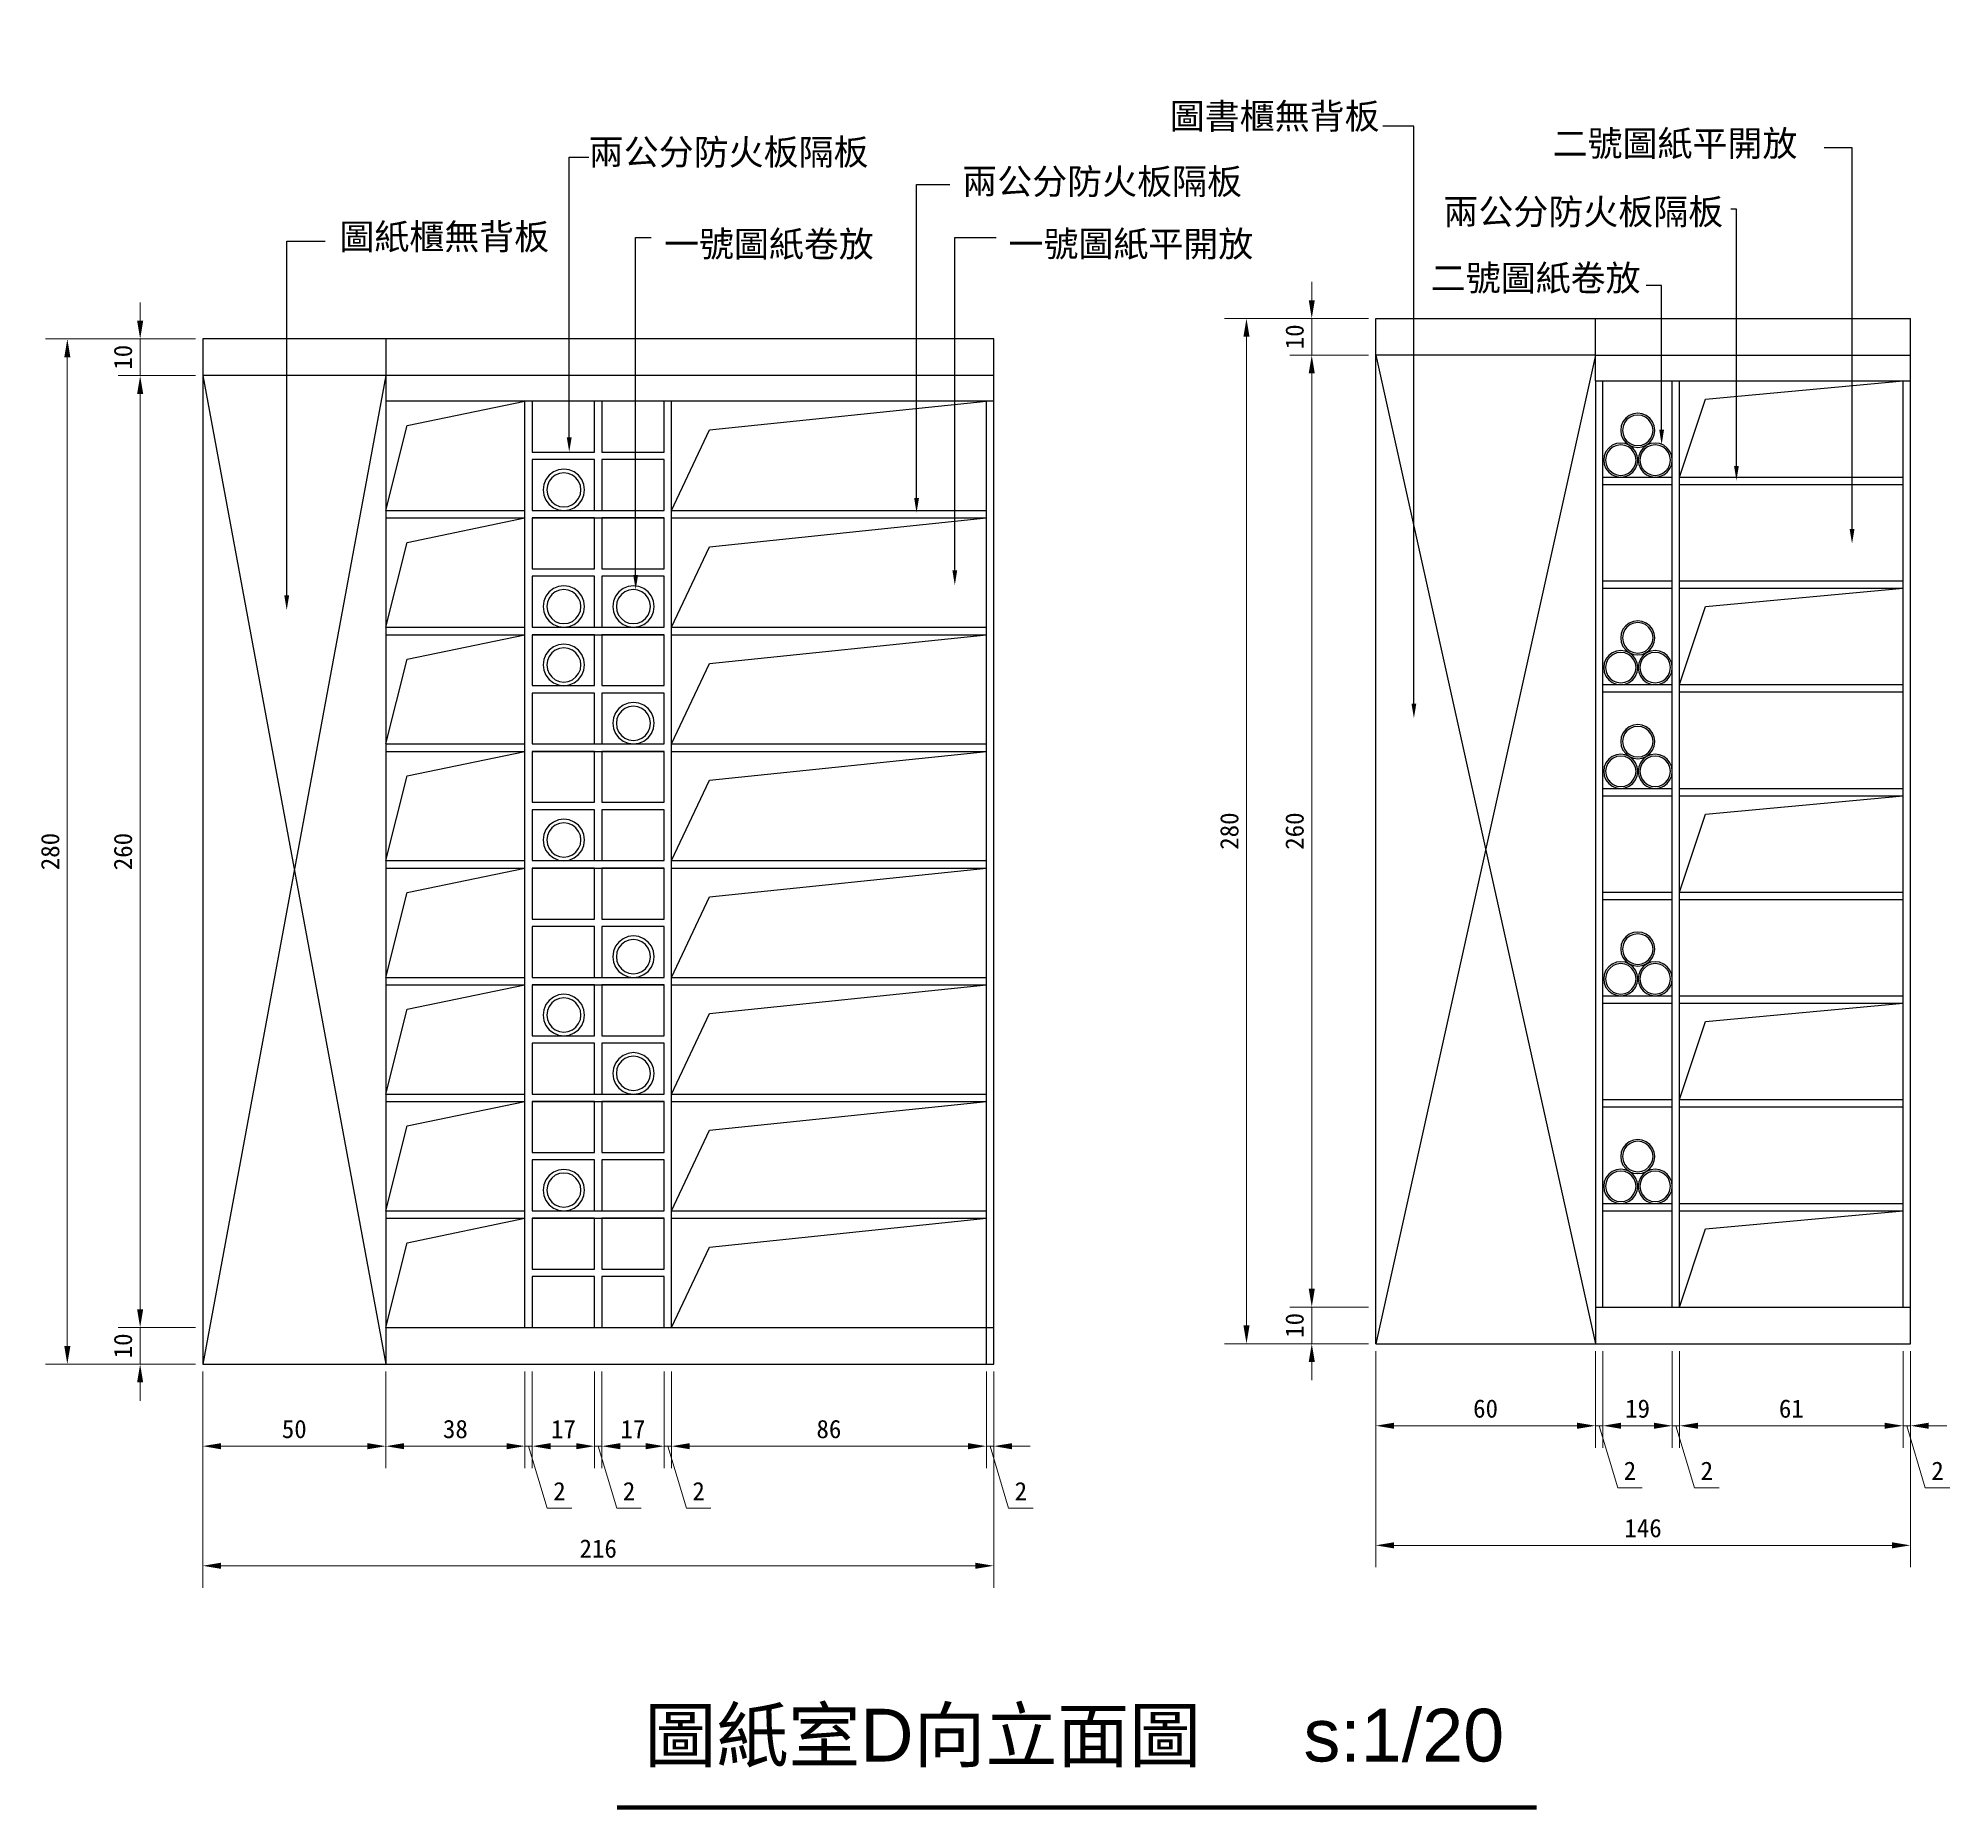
# Model space of a CAD drawing. Header units: centimetres. Extents: x 1966 to 8787, y 7398 to 12383.
# Drawn here: x 5749 to 6271, y 7496 to 7980 of the extents above; entities that cross this region are included whole.
import ezdxf
from ezdxf import colors
from ezdxf.entities.mleader import LeaderData, LeaderLine
from ezdxf.math import Vec2, Vec3

# ---------------------------------------------------------------- set-up
doc = ezdxf.new("R2010")
doc.units = ezdxf.units.CM
doc.header["$PDMODE"] = 35
doc.layers.add('8', color=8, linetype='Continuous')
doc.styles.get("Standard").update_dxf_attribs({"font": 'arial.ttf', "height": 12})
doc.styles.add('文2.5', font='kaiu.ttf', dxfattribs={"height": 2.5})
doc.styles.add('文3.5', font='', dxfattribs={"height": 3.5})
doc.styles.get('文3.5').set_extended_font_data('PMingLiU')
doc.dimstyles.new('DIM2.5', dxfattribs={"dimtxt": 2.5, "dimasz": 2.5, "dimexe": 3, "dimexo": 1, "dimgap": 1, "dimtad": 1, "dimdec": 1, "dimdsep": 46, "dimtxsty": '文2.5', "dimcen": 0, "dimadec": 0, "dimazin": 0, "dimtfac": 1, "dimtdec": 1, "dimtmove": 0, "dimatfit": 3, "dimfxl": 1, "dimlwd": 15, "dimlwe": 15, "dimarcsym": 0})

msp = doc.modelspace()

# ---------------------------------------------------------------- texts
at = {"style": '文3.5'}
msp.add_text('二號圖紙平開放', height=7, dxfattribs=at).set_placement((6162.74, 7947.64))
msp.add_text('圖紙室D向立面圖     s:1/20', height=14.4).set_placement((5914.76, 7509.21))
at = {"layer": '8', "color": 7, "char_height": 7, "attachment_point": 4, "style": '文3.5'}
for s, insert in [('{\\fSimSun|b0|i0|c134|p2;圖書櫃無背板}', (6058.2, 7958.18)), ('{\\fSimSun|b0|i0|c134|p2;兩公分防火板隔板}', (5899.54, 7948.39)), ('{\\fSimSun|b0|i0|c134|p2;兩公分防火板隔板}', (6001.54, 7940.36)), ('{\\fSimSun|b0|i0|c134|p2;兩公分防火板隔板}', (6132.93, 7932.1)), ('{\\fSimSun|b0|i0|c134|p2;圖紙櫃無背板}', (5831.44, 7925.27)), ('{\\fSimSun|b0|i0|c134|p2;一號圖紙卷放}', (5920.09, 7923.26)), ('{\\fSimSun|b0|i0|c134|p2;一號圖紙平開放}', (6014.16, 7923.29)), ('{\\fSimSun|b0|i0|c134|p2;二號圖紙卷放}', (6129.48, 7913.98))]:
    msp.add_mtext(s, dxfattribs=dict(at, insert=insert))

# ---------------------------------------------------------------- blocks, each defined once
blk = doc.blocks.new('*U346')
blk.add_lwpolyline([(-8.5, -6.95), (8.5, -6.95), (8.5, 6.95), (-8.5, 6.95)], close=True)
blk = doc.blocks.new('*U347')
at = {"color": 0, "linetype": 'ByBlock', "lineweight": -2, "transparency": 16777216}
for p in [(0, 239.1), (19, 239.1), (0, 223.16), (19, 223.16), (0, 207.22), (19, 207.22), (0, 191.28), (19, 191.28), (0, 175.34), (19, 175.34), (0, 159.4), (19, 159.4), (0, 143.46), (19, 143.46), (0, 127.52), (19, 127.52), (0, 111.58), (19, 111.58), (0, 95.64), (19, 95.64), (0, 79.7), (19, 79.7), (0, 63.76), (19, 63.76), (0, 47.82), (19, 47.82), (0, 31.88), (19, 31.88), (0, 15.94), (19, 15.94), (0, 0), (19, 0)]:
    blk.add_blockref('*U346', p, dxfattribs=at)
blk = doc.blocks.new('*D350')
at = {"color": 0, "linetype": 'Continuous', "lineweight": 15, "transparency": 16777216}
for p, q in [((5794.12, 7615.73), (5794.12, 7589.33)), ((5844.12, 7615.73), (5844.12, 7589.33)), ((5799.12, 7595.33), (5839.12, 7595.33))]:
    blk.add_line(p, q, dxfattribs=at)
at = {"color": 0, "transparency": 16777216}
for points in [[(5799.12, 7596.16), (5799.12, 7594.49), (5794.12, 7595.33)], [(5839.12, 7596.16), (5839.12, 7594.49), (5844.12, 7595.33)]]:
    blk.add_solid(points, dxfattribs=at)
at = {"layer": 'DEFPOINTS', "color": 0, "transparency": 16777216}
for p in [(5794.12, 7617.73), (5844.12, 7617.73), (5844.12, 7595.33)]:
    blk.add_point(p, dxfattribs=at)
at = {"color": 0, "transparency": 16777216, "insert": (5819.12, 7599.99), "char_height": 5, "attachment_point": 5, "style": '文2.5'}
blk.add_mtext('50', dxfattribs=at)
blk = doc.blocks.new('*D351')
at = {"color": 0, "linetype": 'Continuous', "lineweight": 15, "transparency": 16777216}
for p, q in [((5844.12, 7615.73), (5844.12, 7589.33)), ((5882.12, 7615.73), (5882.12, 7589.33)), ((5849.12, 7595.33), (5877.12, 7595.33))]:
    blk.add_line(p, q, dxfattribs=at)
at = {"color": 0, "transparency": 16777216}
for points in [[(5849.12, 7596.16), (5849.12, 7594.49), (5844.12, 7595.33)], [(5877.12, 7596.16), (5877.12, 7594.49), (5882.12, 7595.33)]]:
    blk.add_solid(points, dxfattribs=at)
at = {"layer": 'DEFPOINTS', "color": 0, "transparency": 16777216}
for p in [(5844.12, 7617.73), (5882.12, 7617.73), (5882.12, 7595.33)]:
    blk.add_point(p, dxfattribs=at)
at = {"color": 0, "transparency": 16777216, "insert": (5863.12, 7599.99), "char_height": 5, "attachment_point": 5, "style": '文2.5'}
blk.add_mtext('38', dxfattribs=at)
blk = doc.blocks.new('*D352')
at = {"color": 0, "linetype": 'Continuous', "lineweight": 15, "transparency": 16777216}
for p, q in [((5882.12, 7615.73), (5882.12, 7589.33)), ((5884.12, 7615.73), (5884.12, 7589.33)), ((5877.12, 7595.33), (5872.12, 7595.33)), ((5882.12, 7595.33), (5884.12, 7595.33)), ((5882.12, 7595.33), (5884.12, 7595.33)), ((5883.12, 7595.33), (5888.2, 7578.41)), ((5889.12, 7595.33), (5894.12, 7595.33)), ((5888.2, 7578.41), (5894.88, 7578.41))]:
    blk.add_line(p, q, dxfattribs=at)
at = {"color": 0, "transparency": 16777216}
for points in [[(5877.12, 7596.16), (5877.12, 7594.49), (5882.12, 7595.33)], [(5889.12, 7596.16), (5889.12, 7594.49), (5884.12, 7595.33)]]:
    blk.add_solid(points, dxfattribs=at)
at = {"layer": 'DEFPOINTS', "color": 0, "transparency": 16777216}
for p in [(5882.12, 7617.73), (5884.12, 7617.73), (5884.12, 7595.33)]:
    blk.add_point(p, dxfattribs=at)
at = {"color": 0, "transparency": 16777216, "insert": (5891.54, 7583.05), "char_height": 5, "attachment_point": 5, "style": '文2.5'}
blk.add_mtext('2', dxfattribs=at)
blk = doc.blocks.new('*D353')
at = {"color": 0, "linetype": 'Continuous', "lineweight": 15, "transparency": 16777216}
for p, q in [((5884.12, 7615.73), (5884.12, 7589.33)), ((5901.12, 7615.73), (5901.12, 7589.33)), ((5889.12, 7595.33), (5896.12, 7595.33))]:
    blk.add_line(p, q, dxfattribs=at)
at = {"color": 0, "transparency": 16777216}
for points in [[(5889.12, 7596.16), (5889.12, 7594.49), (5884.12, 7595.33)], [(5896.12, 7596.16), (5896.12, 7594.49), (5901.12, 7595.33)]]:
    blk.add_solid(points, dxfattribs=at)
at = {"layer": 'DEFPOINTS', "color": 0, "transparency": 16777216}
for p in [(5884.12, 7617.73), (5901.12, 7617.73), (5901.12, 7595.33)]:
    blk.add_point(p, dxfattribs=at)
at = {"color": 0, "transparency": 16777216, "insert": (5892.62, 7599.99), "char_height": 5, "attachment_point": 5, "style": '文2.5'}
blk.add_mtext('17', dxfattribs=at)
blk = doc.blocks.new('*D354')
at = {"color": 0, "linetype": 'Continuous', "lineweight": 15, "transparency": 16777216}
for p, q in [((5901.12, 7615.73), (5901.12, 7589.33)), ((5903.12, 7615.73), (5903.12, 7589.33)), ((5896.12, 7595.33), (5891.12, 7595.33)), ((5901.12, 7595.33), (5903.12, 7595.33)), ((5901.12, 7595.33), (5903.12, 7595.33)), ((5902.12, 7595.33), (5907.2, 7578.41)), ((5908.12, 7595.33), (5913.12, 7595.33)), ((5907.2, 7578.41), (5913.88, 7578.41))]:
    blk.add_line(p, q, dxfattribs=at)
at = {"color": 0, "transparency": 16777216}
for points in [[(5896.12, 7596.16), (5896.12, 7594.49), (5901.12, 7595.33)], [(5908.12, 7596.16), (5908.12, 7594.49), (5903.12, 7595.33)]]:
    blk.add_solid(points, dxfattribs=at)
at = {"layer": 'DEFPOINTS', "color": 0, "transparency": 16777216}
for p in [(5901.12, 7617.73), (5903.12, 7617.73), (5903.12, 7595.33)]:
    blk.add_point(p, dxfattribs=at)
at = {"color": 0, "transparency": 16777216, "insert": (5910.54, 7583.05), "char_height": 5, "attachment_point": 5, "style": '文2.5'}
blk.add_mtext('2', dxfattribs=at)
blk = doc.blocks.new('*D355')
at = {"color": 0, "linetype": 'Continuous', "lineweight": 15, "transparency": 16777216}
for p, q in [((5903.12, 7615.73), (5903.12, 7589.33)), ((5920.12, 7615.73), (5920.12, 7589.33)), ((5908.12, 7595.33), (5915.12, 7595.33))]:
    blk.add_line(p, q, dxfattribs=at)
at = {"color": 0, "transparency": 16777216}
for points in [[(5908.12, 7596.16), (5908.12, 7594.49), (5903.12, 7595.33)], [(5915.12, 7596.16), (5915.12, 7594.49), (5920.12, 7595.33)]]:
    blk.add_solid(points, dxfattribs=at)
at = {"layer": 'DEFPOINTS', "color": 0, "transparency": 16777216}
for p in [(5903.12, 7617.73), (5920.12, 7617.73), (5920.12, 7595.33)]:
    blk.add_point(p, dxfattribs=at)
at = {"color": 0, "transparency": 16777216, "insert": (5911.62, 7599.99), "char_height": 5, "attachment_point": 5, "style": '文2.5'}
blk.add_mtext('17', dxfattribs=at)
blk = doc.blocks.new('*D356')
at = {"color": 0, "linetype": 'Continuous', "lineweight": 15, "transparency": 16777216}
for p, q in [((5920.12, 7615.73), (5920.12, 7589.33)), ((5922.12, 7615.73), (5922.12, 7589.33)), ((5915.12, 7595.33), (5910.12, 7595.33)), ((5920.12, 7595.33), (5922.12, 7595.33)), ((5920.12, 7595.33), (5922.12, 7595.33)), ((5921.12, 7595.33), (5926.2, 7578.41)), ((5927.12, 7595.33), (5932.12, 7595.33)), ((5926.2, 7578.41), (5932.88, 7578.41))]:
    blk.add_line(p, q, dxfattribs=at)
at = {"color": 0, "transparency": 16777216}
for points in [[(5915.12, 7596.16), (5915.12, 7594.49), (5920.12, 7595.33)], [(5927.12, 7596.16), (5927.12, 7594.49), (5922.12, 7595.33)]]:
    blk.add_solid(points, dxfattribs=at)
at = {"layer": 'DEFPOINTS', "color": 0, "transparency": 16777216}
for p in [(5920.12, 7617.73), (5922.12, 7617.73), (5922.12, 7595.33)]:
    blk.add_point(p, dxfattribs=at)
at = {"color": 0, "transparency": 16777216, "insert": (5929.54, 7583.05), "char_height": 5, "attachment_point": 5, "style": '文2.5'}
blk.add_mtext('2', dxfattribs=at)
blk = doc.blocks.new('*D357')
at = {"color": 0, "linetype": 'Continuous', "lineweight": 15, "transparency": 16777216}
for p, q in [((5922.12, 7615.73), (5922.12, 7589.33)), ((6008.12, 7615.73), (6008.12, 7589.33)), ((5927.12, 7595.33), (6003.12, 7595.33))]:
    blk.add_line(p, q, dxfattribs=at)
at = {"color": 0, "transparency": 16777216}
for points in [[(5927.12, 7596.16), (5927.12, 7594.49), (5922.12, 7595.33)], [(6003.12, 7596.16), (6003.12, 7594.49), (6008.12, 7595.33)]]:
    blk.add_solid(points, dxfattribs=at)
at = {"layer": 'DEFPOINTS', "color": 0, "transparency": 16777216}
for p in [(5922.12, 7617.73), (6008.12, 7617.73), (6008.12, 7595.33)]:
    blk.add_point(p, dxfattribs=at)
at = {"color": 0, "transparency": 16777216, "insert": (5965.12, 7599.99), "char_height": 5, "attachment_point": 5, "style": '文2.5'}
blk.add_mtext('86', dxfattribs=at)
blk = doc.blocks.new('*D358')
at = {"color": 0, "linetype": 'Continuous', "lineweight": 15, "transparency": 16777216}
for p, q in [((6008.12, 7615.73), (6008.12, 7589.33)), ((6010.12, 7615.73), (6010.12, 7589.33)), ((6003.12, 7595.33), (5998.12, 7595.33)), ((6008.12, 7595.33), (6010.12, 7595.33)), ((6008.12, 7595.33), (6010.12, 7595.33)), ((6009.12, 7595.33), (6014.2, 7578.41)), ((6015.12, 7595.33), (6020.12, 7595.33)), ((6014.2, 7578.41), (6020.88, 7578.41))]:
    blk.add_line(p, q, dxfattribs=at)
at = {"color": 0, "transparency": 16777216}
for points in [[(6003.12, 7596.16), (6003.12, 7594.49), (6008.12, 7595.33)], [(6015.12, 7596.16), (6015.12, 7594.49), (6010.12, 7595.33)]]:
    blk.add_solid(points, dxfattribs=at)
at = {"layer": 'DEFPOINTS', "color": 0, "transparency": 16777216}
for p in [(6008.12, 7617.73), (6010.12, 7617.73), (6010.12, 7595.33)]:
    blk.add_point(p, dxfattribs=at)
at = {"color": 0, "transparency": 16777216, "insert": (6017.54, 7583.05), "char_height": 5, "attachment_point": 5, "style": '文2.5'}
blk.add_mtext('2', dxfattribs=at)
blk = doc.blocks.new('*D359')
at = {"color": 0, "linetype": 'Continuous', "lineweight": 15, "transparency": 16777216}
for p, q in [((5794.12, 7615.73), (5794.12, 7556.67)), ((6010.12, 7615.73), (6010.12, 7556.67)), ((5799.12, 7562.67), (6005.12, 7562.67))]:
    blk.add_line(p, q, dxfattribs=at)
at = {"color": 0, "transparency": 16777216}
for points in [[(5799.12, 7563.5), (5799.12, 7561.83), (5794.12, 7562.67)], [(6005.12, 7563.5), (6005.12, 7561.83), (6010.12, 7562.67)]]:
    blk.add_solid(points, dxfattribs=at)
at = {"layer": 'DEFPOINTS', "color": 0, "transparency": 16777216}
for p in [(5794.12, 7617.73), (6010.12, 7617.73), (6010.12, 7562.67)]:
    blk.add_point(p, dxfattribs=at)
at = {"color": 0, "transparency": 16777216, "insert": (5902.12, 7567.33), "char_height": 5, "attachment_point": 5, "style": '文2.5'}
blk.add_mtext('216', dxfattribs=at)
blk = doc.blocks.new('*D360')
at = {"color": 0, "linetype": 'Continuous', "lineweight": 15, "transparency": 16777216}
for p, q in [((5777.04, 7632.73), (5777.04, 7637.73)), ((5792.12, 7627.73), (5771.04, 7627.73)), ((5777.04, 7617.73), (5777.04, 7627.73)), ((5792.12, 7617.73), (5771.04, 7617.73)), ((5777.04, 7612.73), (5777.04, 7607.73))]:
    blk.add_line(p, q, dxfattribs=at)
at = {"color": 0, "transparency": 16777216}
for points in [[(5776.21, 7632.73), (5777.87, 7632.73), (5777.04, 7627.73)], [(5776.21, 7612.73), (5777.87, 7612.73), (5777.04, 7617.73)]]:
    blk.add_solid(points, dxfattribs=at)
at = {"layer": 'DEFPOINTS', "color": 0, "transparency": 16777216}
for p in [(5777.04, 7627.73), (5794.12, 7627.73), (5794.12, 7617.73)]:
    blk.add_point(p, dxfattribs=at)
at = {"color": 0, "transparency": 16777216, "insert": (5772.37, 7622.73), "char_height": 5, "attachment_point": 5, "rotation": 90, "style": '文2.5'}
blk.add_mtext('10', dxfattribs=at)
blk = doc.blocks.new('*D361')
at = {"color": 0, "linetype": 'Continuous', "lineweight": 15, "transparency": 16777216}
for p, q in [((5792.12, 7887.73), (5771.04, 7887.73)), ((5777.04, 7632.73), (5777.04, 7882.73)), ((5792.12, 7627.73), (5771.04, 7627.73))]:
    blk.add_line(p, q, dxfattribs=at)
at = {"color": 0, "transparency": 16777216}
for points in [[(5776.21, 7882.73), (5777.87, 7882.73), (5777.04, 7887.73)], [(5776.21, 7632.73), (5777.87, 7632.73), (5777.04, 7627.73)]]:
    blk.add_solid(points, dxfattribs=at)
at = {"layer": 'DEFPOINTS', "color": 0, "transparency": 16777216}
for p in [(5777.04, 7887.73), (5794.12, 7887.73), (5794.12, 7627.73)]:
    blk.add_point(p, dxfattribs=at)
at = {"color": 0, "transparency": 16777216, "insert": (5772.37, 7757.73), "char_height": 5, "attachment_point": 5, "rotation": 90, "style": '文2.5'}
blk.add_mtext('260', dxfattribs=at)
blk = doc.blocks.new('*D362')
at = {"color": 0, "linetype": 'Continuous', "lineweight": 15, "transparency": 16777216}
for p, q in [((5777.04, 7902.73), (5777.04, 7907.73)), ((5792.12, 7897.73), (5771.04, 7897.73)), ((5777.04, 7887.73), (5777.04, 7897.73)), ((5792.12, 7887.73), (5771.04, 7887.73)), ((5777.04, 7882.73), (5777.04, 7877.73))]:
    blk.add_line(p, q, dxfattribs=at)
at = {"color": 0, "transparency": 16777216}
for points in [[(5776.21, 7902.73), (5777.87, 7902.73), (5777.04, 7897.73)], [(5776.21, 7882.73), (5777.87, 7882.73), (5777.04, 7887.73)]]:
    blk.add_solid(points, dxfattribs=at)
at = {"layer": 'DEFPOINTS', "color": 0, "transparency": 16777216}
for p in [(5777.04, 7897.73), (5794.12, 7897.73), (5794.12, 7887.73)]:
    blk.add_point(p, dxfattribs=at)
at = {"color": 0, "transparency": 16777216, "insert": (5772.37, 7892.73), "char_height": 5, "attachment_point": 5, "rotation": 90, "style": '文2.5'}
blk.add_mtext('10', dxfattribs=at)
blk = doc.blocks.new('*D363')
at = {"color": 0, "linetype": 'Continuous', "lineweight": 15, "transparency": 16777216}
for p, q in [((5792.12, 7897.73), (5751.15, 7897.73)), ((5757.15, 7622.73), (5757.15, 7892.73)), ((5792.12, 7617.73), (5751.15, 7617.73))]:
    blk.add_line(p, q, dxfattribs=at)
at = {"color": 0, "transparency": 16777216}
for points in [[(5756.32, 7892.73), (5757.99, 7892.73), (5757.15, 7897.73)], [(5756.32, 7622.73), (5757.99, 7622.73), (5757.15, 7617.73)]]:
    blk.add_solid(points, dxfattribs=at)
at = {"layer": 'DEFPOINTS', "color": 0, "transparency": 16777216}
for p in [(5757.15, 7897.73), (5794.12, 7897.73), (5794.12, 7617.73)]:
    blk.add_point(p, dxfattribs=at)
at = {"color": 0, "transparency": 16777216, "insert": (5752.49, 7757.73), "char_height": 5, "attachment_point": 5, "rotation": 90, "style": '文2.5'}
blk.add_mtext('280', dxfattribs=at)
blk = doc.blocks.new('*D364')
at = {"color": 0, "linetype": 'Continuous', "lineweight": 15, "transparency": 16777216}
for p, q in [((6096.98, 7638.32), (6096.98, 7643.32)), ((6112.44, 7633.32), (6090.98, 7633.32)), ((6096.98, 7623.32), (6096.98, 7633.32)), ((6112.44, 7623.32), (6090.98, 7623.32)), ((6096.98, 7618.32), (6096.98, 7613.32))]:
    blk.add_line(p, q, dxfattribs=at)
at = {"color": 0, "transparency": 16777216}
for points in [[(6096.15, 7638.32), (6097.81, 7638.32), (6096.98, 7633.32)], [(6096.15, 7618.32), (6097.81, 7618.32), (6096.98, 7623.32)]]:
    blk.add_solid(points, dxfattribs=at)
at = {"layer": 'DEFPOINTS', "color": 0, "transparency": 16777216}
for p in [(6096.98, 7633.32), (6114.44, 7633.32), (6114.44, 7623.32)]:
    blk.add_point(p, dxfattribs=at)
at = {"color": 0, "transparency": 16777216, "insert": (6092.31, 7628.32), "char_height": 5, "attachment_point": 5, "rotation": 90, "style": '文2.5'}
blk.add_mtext('10', dxfattribs=at)
blk = doc.blocks.new('*D365')
at = {"color": 0, "linetype": 'Continuous', "lineweight": 15, "transparency": 16777216}
for p, q in [((6112.44, 7893.32), (6090.98, 7893.32)), ((6096.98, 7638.32), (6096.98, 7888.32)), ((6094.98, 7633.32), (6090.98, 7633.32))]:
    blk.add_line(p, q, dxfattribs=at)
at = {"color": 0, "transparency": 16777216}
for points in [[(6096.15, 7888.32), (6097.81, 7888.32), (6096.98, 7893.32)], [(6096.15, 7638.32), (6097.81, 7638.32), (6096.98, 7633.32)]]:
    blk.add_solid(points, dxfattribs=at)
at = {"layer": 'DEFPOINTS', "color": 0, "transparency": 16777216}
for p in [(6096.98, 7893.32), (6114.44, 7893.32), (6096.98, 7633.32)]:
    blk.add_point(p, dxfattribs=at)
at = {"color": 0, "transparency": 16777216, "insert": (6092.31, 7763.32), "char_height": 5, "attachment_point": 5, "rotation": 90, "style": '文2.5'}
blk.add_mtext('260', dxfattribs=at)
blk = doc.blocks.new('*D366')
at = {"color": 0, "linetype": 'Continuous', "lineweight": 15, "transparency": 16777216}
for p, q in [((6096.98, 7908.32), (6096.98, 7913.32)), ((6112.44, 7903.32), (6090.98, 7903.32)), ((6096.98, 7893.32), (6096.98, 7903.32)), ((6112.44, 7893.32), (6090.98, 7893.32)), ((6096.98, 7888.32), (6096.98, 7883.32))]:
    blk.add_line(p, q, dxfattribs=at)
at = {"color": 0, "transparency": 16777216}
for points in [[(6096.15, 7908.32), (6097.81, 7908.32), (6096.98, 7903.32)], [(6096.15, 7888.32), (6097.81, 7888.32), (6096.98, 7893.32)]]:
    blk.add_solid(points, dxfattribs=at)
at = {"layer": 'DEFPOINTS', "color": 0, "transparency": 16777216}
for p in [(6096.98, 7903.32), (6114.44, 7903.32), (6114.44, 7893.32)]:
    blk.add_point(p, dxfattribs=at)
at = {"color": 0, "transparency": 16777216, "insert": (6092.31, 7898.32), "char_height": 5, "attachment_point": 5, "rotation": 90, "style": '文2.5'}
blk.add_mtext('10', dxfattribs=at)
blk = doc.blocks.new('*D367')
at = {"color": 0, "linetype": 'Continuous', "lineweight": 15, "transparency": 16777216}
for p, q in [((6112.44, 7903.32), (6073.15, 7903.32)), ((6079.15, 7628.32), (6079.15, 7898.32)), ((6112.44, 7623.32), (6073.15, 7623.32))]:
    blk.add_line(p, q, dxfattribs=at)
at = {"color": 0, "transparency": 16777216}
for points in [[(6078.32, 7898.32), (6079.99, 7898.32), (6079.15, 7903.32)], [(6078.32, 7628.32), (6079.99, 7628.32), (6079.15, 7623.32)]]:
    blk.add_solid(points, dxfattribs=at)
at = {"layer": 'DEFPOINTS', "color": 0, "transparency": 16777216}
for p in [(6079.15, 7903.32), (6114.44, 7903.32), (6114.44, 7623.32)]:
    blk.add_point(p, dxfattribs=at)
at = {"color": 0, "transparency": 16777216, "insert": (6074.49, 7763.32), "char_height": 5, "attachment_point": 5, "rotation": 90, "style": '文2.5'}
blk.add_mtext('280', dxfattribs=at)
blk = doc.blocks.new('*D368')
at = {"color": 0, "linetype": 'Continuous', "lineweight": 15, "transparency": 16777216}
for p, q in [((6114.44, 7621.32), (6114.44, 7594.91)), ((6174.44, 7621.32), (6174.44, 7594.91)), ((6119.44, 7600.91), (6169.44, 7600.91))]:
    blk.add_line(p, q, dxfattribs=at)
at = {"color": 0, "transparency": 16777216}
for points in [[(6119.44, 7601.74), (6119.44, 7600.08), (6114.44, 7600.91)], [(6169.44, 7601.74), (6169.44, 7600.08), (6174.44, 7600.91)]]:
    blk.add_solid(points, dxfattribs=at)
at = {"layer": 'DEFPOINTS', "color": 0, "transparency": 16777216}
for p in [(6114.44, 7623.32), (6174.44, 7623.32), (6174.44, 7600.91)]:
    blk.add_point(p, dxfattribs=at)
at = {"color": 0, "transparency": 16777216, "insert": (6144.44, 7605.57), "char_height": 5, "attachment_point": 5, "style": '文2.5'}
blk.add_mtext('60', dxfattribs=at)
blk = doc.blocks.new('*D369')
at = {"color": 0, "linetype": 'Continuous', "lineweight": 15, "transparency": 16777216}
for p, q in [((6174.44, 7621.32), (6174.44, 7594.91)), ((6176.44, 7621.32), (6176.44, 7594.91)), ((6169.44, 7600.91), (6164.44, 7600.91)), ((6174.44, 7600.91), (6176.44, 7600.91)), ((6174.44, 7600.91), (6176.44, 7600.91)), ((6175.44, 7600.91), (6180.52, 7583.99)), ((6181.44, 7600.91), (6186.44, 7600.91)), ((6180.52, 7583.99), (6187.2, 7583.99))]:
    blk.add_line(p, q, dxfattribs=at)
at = {"color": 0, "transparency": 16777216}
for points in [[(6169.44, 7601.74), (6169.44, 7600.08), (6174.44, 7600.91)], [(6181.44, 7601.74), (6181.44, 7600.08), (6176.44, 7600.91)]]:
    blk.add_solid(points, dxfattribs=at)
at = {"layer": 'DEFPOINTS', "color": 0, "transparency": 16777216}
for p in [(6174.44, 7623.32), (6176.44, 7623.32), (6176.44, 7600.91)]:
    blk.add_point(p, dxfattribs=at)
at = {"color": 0, "transparency": 16777216, "insert": (6183.86, 7588.63), "char_height": 5, "attachment_point": 5, "style": '文2.5'}
blk.add_mtext('2', dxfattribs=at)
blk = doc.blocks.new('*D370')
at = {"color": 0, "linetype": 'Continuous', "lineweight": 15, "transparency": 16777216}
for p, q in [((6176.44, 7621.32), (6176.44, 7594.91)), ((6195.44, 7621.32), (6195.44, 7594.91)), ((6181.44, 7600.91), (6190.44, 7600.91))]:
    blk.add_line(p, q, dxfattribs=at)
at = {"color": 0, "transparency": 16777216}
for points in [[(6181.44, 7601.74), (6181.44, 7600.08), (6176.44, 7600.91)], [(6190.44, 7601.74), (6190.44, 7600.08), (6195.44, 7600.91)]]:
    blk.add_solid(points, dxfattribs=at)
at = {"layer": 'DEFPOINTS', "color": 0, "transparency": 16777216}
for p in [(6176.44, 7623.32), (6195.44, 7623.32), (6195.44, 7600.91)]:
    blk.add_point(p, dxfattribs=at)
at = {"color": 0, "transparency": 16777216, "insert": (6185.94, 7605.57), "char_height": 5, "attachment_point": 5, "style": '文2.5'}
blk.add_mtext('19', dxfattribs=at)
blk = doc.blocks.new('*D371')
at = {"color": 0, "linetype": 'Continuous', "lineweight": 15, "transparency": 16777216}
for p, q in [((6195.44, 7621.32), (6195.44, 7594.91)), ((6197.44, 7621.32), (6197.44, 7594.91)), ((6190.44, 7600.91), (6185.44, 7600.91)), ((6195.44, 7600.91), (6197.44, 7600.91)), ((6195.44, 7600.91), (6197.44, 7600.91)), ((6196.44, 7600.91), (6201.52, 7583.99)), ((6202.44, 7600.91), (6207.44, 7600.91)), ((6201.52, 7583.99), (6208.2, 7583.99))]:
    blk.add_line(p, q, dxfattribs=at)
at = {"color": 0, "transparency": 16777216}
for points in [[(6190.44, 7601.74), (6190.44, 7600.08), (6195.44, 7600.91)], [(6202.44, 7601.74), (6202.44, 7600.08), (6197.44, 7600.91)]]:
    blk.add_solid(points, dxfattribs=at)
at = {"layer": 'DEFPOINTS', "color": 0, "transparency": 16777216}
for p in [(6195.44, 7623.32), (6197.44, 7623.32), (6197.44, 7600.91)]:
    blk.add_point(p, dxfattribs=at)
at = {"color": 0, "transparency": 16777216, "insert": (6204.86, 7588.63), "char_height": 5, "attachment_point": 5, "style": '文2.5'}
blk.add_mtext('2', dxfattribs=at)
blk = doc.blocks.new('*D372')
at = {"color": 0, "linetype": 'Continuous', "lineweight": 15, "transparency": 16777216}
for p, q in [((6197.44, 7621.32), (6197.44, 7594.91)), ((6258.44, 7621.32), (6258.44, 7594.91)), ((6202.44, 7600.91), (6253.44, 7600.91))]:
    blk.add_line(p, q, dxfattribs=at)
at = {"color": 0, "transparency": 16777216}
for points in [[(6202.44, 7601.74), (6202.44, 7600.08), (6197.44, 7600.91)], [(6253.44, 7601.74), (6253.44, 7600.08), (6258.44, 7600.91)]]:
    blk.add_solid(points, dxfattribs=at)
at = {"layer": 'DEFPOINTS', "color": 0, "transparency": 16777216}
for p in [(6197.44, 7623.32), (6258.44, 7623.32), (6258.44, 7600.91)]:
    blk.add_point(p, dxfattribs=at)
at = {"color": 0, "transparency": 16777216, "insert": (6227.94, 7605.57), "char_height": 5, "attachment_point": 5, "style": '文2.5'}
blk.add_mtext('61', dxfattribs=at)
blk = doc.blocks.new('*D373')
at = {"color": 0, "linetype": 'Continuous', "lineweight": 15, "transparency": 16777216}
for p, q in [((6258.44, 7621.32), (6258.44, 7594.91)), ((6260.44, 7621.32), (6260.44, 7594.91)), ((6253.44, 7600.91), (6248.44, 7600.91)), ((6258.44, 7600.91), (6260.44, 7600.91)), ((6258.44, 7600.91), (6260.44, 7600.91)), ((6259.44, 7600.91), (6264.52, 7583.99)), ((6265.44, 7600.91), (6270.44, 7600.91)), ((6264.52, 7583.99), (6271.2, 7583.99))]:
    blk.add_line(p, q, dxfattribs=at)
at = {"color": 0, "transparency": 16777216}
for points in [[(6253.44, 7601.74), (6253.44, 7600.08), (6258.44, 7600.91)], [(6265.44, 7601.74), (6265.44, 7600.08), (6260.44, 7600.91)]]:
    blk.add_solid(points, dxfattribs=at)
at = {"layer": 'DEFPOINTS', "color": 0, "transparency": 16777216}
for p in [(6258.44, 7623.32), (6260.44, 7623.32), (6260.44, 7600.91)]:
    blk.add_point(p, dxfattribs=at)
at = {"color": 0, "transparency": 16777216, "insert": (6267.86, 7588.63), "char_height": 5, "attachment_point": 5, "style": '文2.5'}
blk.add_mtext('2', dxfattribs=at)
blk = doc.blocks.new('*D374')
at = {"color": 0, "linetype": 'Continuous', "lineweight": 15, "transparency": 16777216}
for p, q in [((6114.44, 7621.32), (6114.44, 7562.25)), ((6260.44, 7621.32), (6260.44, 7562.25)), ((6119.44, 7568.25), (6255.44, 7568.25))]:
    blk.add_line(p, q, dxfattribs=at)
at = {"color": 0, "transparency": 16777216}
for points in [[(6119.44, 7569.08), (6119.44, 7567.42), (6114.44, 7568.25)], [(6255.44, 7569.08), (6255.44, 7567.42), (6260.44, 7568.25)]]:
    blk.add_solid(points, dxfattribs=at)
at = {"layer": 'DEFPOINTS', "color": 0, "transparency": 16777216}
for p in [(6114.44, 7623.32), (6260.44, 7623.32), (6260.44, 7568.25)]:
    blk.add_point(p, dxfattribs=at)
at = {"color": 0, "transparency": 16777216, "insert": (6187.44, 7572.92), "char_height": 5, "attachment_point": 5, "style": '文2.5'}
blk.add_mtext('146', dxfattribs=at)

# ---------------------------------------------------------------- dimensions: what is measured, and where the dimension line sits
for base, p1, p2, picture, middle in [((6096.98, 7903.32), (6114.44, 7893.32), (6114.44, 7903.32), '*D366', (6092.31, 7898.32)), ((5777.04, 7897.73), (5794.12, 7887.73), (5794.12, 7897.73), '*D362', (5772.37, 7892.73)), ((6079.15, 7903.32), (6114.44, 7623.32), (6114.44, 7903.32), '*D367', (6074.49, 7763.32)), ((5757.15, 7897.73), (5794.12, 7617.73), (5794.12, 7897.73), '*D363', (5752.49, 7757.73)), ((6096.98, 7893.32), (6096.98, 7633.32), (6114.44, 7893.32), '*D365', (6092.31, 7763.32)), ((5777.04, 7887.73), (5794.12, 7627.73), (5794.12, 7887.73), '*D361', (5772.37, 7757.73)), ((6096.98, 7633.32), (6114.44, 7623.32), (6114.44, 7633.32), '*D364', (6092.31, 7628.32)), ((5777.04, 7627.73), (5794.12, 7617.73), (5794.12, 7627.73), '*D360', (5772.37, 7622.73))]:
    dim = msp.add_linear_dim(base=base, p1=p1, p2=p2, angle=90, dimstyle='DIM2.5')
    dim.commit()
    dim.dimension.update_dxf_attribs({"geometry": picture, "text_midpoint": middle})
for base, p1, p2, picture, middle in [((6174.44, 7600.91), (6114.44, 7623.32), (6174.44, 7623.32), '*D368', (6144.44, 7605.57)), ((6260.44, 7568.25), (6114.44, 7623.32), (6260.44, 7623.32), '*D374', (6187.44, 7572.92)), ((6176.44, 7600.91), (6174.44, 7623.32), (6176.44, 7623.32), '*D369', (6182.52, 7588.63)), ((6195.44, 7600.91), (6176.44, 7623.32), (6195.44, 7623.32), '*D370', (6185.94, 7605.57)), ((6197.44, 7600.91), (6195.44, 7623.32), (6197.44, 7623.32), '*D371', (6203.52, 7588.63)), ((6258.44, 7600.91), (6197.44, 7623.32), (6258.44, 7623.32), '*D372', (6227.94, 7605.57)), ((6260.44, 7600.91), (6258.44, 7623.32), (6260.44, 7623.32), '*D373', (6266.52, 7588.63)), ((5844.12, 7595.33), (5794.12, 7617.73), (5844.12, 7617.73), '*D350', (5819.12, 7599.99)), ((6010.12, 7562.67), (5794.12, 7617.73), (6010.12, 7617.73), '*D359', (5902.12, 7567.33)), ((5882.12, 7595.33), (5844.12, 7617.73), (5882.12, 7617.73), '*D351', (5863.12, 7599.99)), ((5884.12, 7595.33), (5882.12, 7617.73), (5884.12, 7617.73), '*D352', (5890.2, 7583.05)), ((5901.12, 7595.33), (5884.12, 7617.73), (5901.12, 7617.73), '*D353', (5892.62, 7599.99)), ((5903.12, 7595.33), (5901.12, 7617.73), (5903.12, 7617.73), '*D354', (5909.2, 7583.05)), ((5920.12, 7595.33), (5903.12, 7617.73), (5920.12, 7617.73), '*D355', (5911.62, 7599.99)), ((5922.12, 7595.33), (5920.12, 7617.73), (5922.12, 7617.73), '*D356', (5928.2, 7583.05)), ((6008.12, 7595.33), (5922.12, 7617.73), (6008.12, 7617.73), '*D357', (5965.12, 7599.99)), ((6010.12, 7595.33), (6008.12, 7617.73), (6010.12, 7617.73), '*D358', (6016.2, 7583.05))]:
    dim = msp.add_linear_dim(base=base, p1=p1, p2=p2, dimstyle='DIM2.5')
    dim.commit()
    dim.dimension.update_dxf_attribs({"geometry": picture, "text_midpoint": middle})

# ---------------------------------------------------------------- linework, layer by layer
for p, q in [((6124.87, 7955.87), (6116.41, 7955.87)), ((5894.21, 7947.41), (5899.54, 7947.41)), ((6244.52, 7949.91), (6236.9, 7949.91)), ((5989.06, 7939.94), (5998.15, 7939.94)), ((6212.95, 7933.18), (6211.41, 7933.18)), ((5817.06, 7924.45), (5827.56, 7924.45)), ((5912.35, 7925.47), (5916.54, 7925.47)), ((5999.5, 7925.43), (6010.77, 7925.43)), ((6192.52, 7912.37), (6188.28, 7912.37)), ((6114.44, 7903.32), (6174.44, 7903.32)), ((6114.44, 7893.32), (6114.44, 7903.32)), ((6174.44, 7893.32), (6174.44, 7903.32)), ((6174.44, 7903.32), (6260.44, 7903.32)), ((6260.44, 7893.32), (6260.44, 7903.32)), ((6010.12, 7897.73), (5794.12, 7897.73)), ((5794.12, 7897.73), (5794.12, 7617.73)), ((5844.12, 7897.73), (5844.12, 7617.73)), ((6010.12, 7617.73), (6010.12, 7897.73)), ((6174.44, 7893.32), (6114.44, 7893.32)), ((6114.44, 7633.32), (6114.44, 7893.32)), ((6174.44, 7893.32), (6114.44, 7623.32)), ((6114.44, 7893.32), (6174.44, 7623.32)), ((6174.44, 7893.32), (6260.44, 7893.32)), ((6174.44, 7886.32), (6174.44, 7893.32)), ((6260.44, 7886.32), (6260.44, 7893.32)), ((6010.12, 7887.73), (5794.12, 7887.73)), ((5844.12, 7887.73), (5794.12, 7617.73)), ((5794.12, 7887.73), (5844.12, 7617.73)), ((6174.44, 7886.32), (6176.44, 7886.32)), ((6174.44, 7886.32), (6174.44, 7623.32)), ((6176.44, 7886.32), (6195.44, 7886.32)), ((6176.44, 7859.98), (6176.44, 7886.32)), ((6195.44, 7886.32), (6197.44, 7886.32)), ((6195.44, 7859.98), (6195.44, 7886.32)), ((6197.44, 7859.98), (6197.44, 7886.32)), ((6197.44, 7886.32), (6258.44, 7886.32)), ((6204.47, 7881.33), (6258.44, 7886.32)), ((6258.44, 7859.98), (6258.44, 7886.32)), ((6258.44, 7886.32), (6260.44, 7886.32)), ((6260.44, 7633.32), (6260.44, 7886.32)), ((6010.12, 7880.73), (5844.12, 7880.73)), ((5849.95, 7874.06), (5882.12, 7880.73)), ((5882.12, 7627.73), (5882.12, 7880.73)), ((5922.12, 7627.73), (5922.12, 7880.73)), ((5932.51, 7872.88), (6008.12, 7880.73)), ((6008.12, 7617.73), (6008.12, 7880.73)), ((6184.8, 7877.27), (6183.67, 7876.81)), ((6186, 7877.43), (6184.8, 7877.27)), ((6186, 7876.93), (6184.93, 7876.79)), ((6187.21, 7877.27), (6186, 7877.43)), ((6187.08, 7876.79), (6186, 7876.93)), ((6188.34, 7876.81), (6187.21, 7877.27)), ((6197.44, 7859.98), (6204.47, 7881.33)), ((5844.12, 7850.89), (5849.95, 7874.06)), ((5922.12, 7850.89), (5932.51, 7872.88)), ((6181.5, 7873.97), (6181.34, 7872.77)), ((6181.34, 7872.77), (6181.5, 7871.56)), ((6181.96, 7875.1), (6181.5, 7873.97)), ((6181.98, 7873.84), (6181.84, 7872.77)), ((6181.84, 7872.77), (6181.98, 7871.69)), ((6182.71, 7876.06), (6181.96, 7875.1)), ((6182.4, 7874.85), (6181.98, 7873.84)), ((6181.98, 7871.69), (6182.4, 7870.68)), ((6183.06, 7875.71), (6182.4, 7874.85)), ((6183.67, 7876.81), (6182.71, 7876.06)), ((6183.92, 7876.37), (6183.06, 7875.71)), ((6184.93, 7876.79), (6183.92, 7876.37)), ((6188.09, 7876.37), (6187.08, 7876.79)), ((6188.95, 7875.71), (6188.09, 7876.37)), ((6189.3, 7876.06), (6188.34, 7876.81)), ((6189.61, 7874.85), (6188.95, 7875.71)), ((6190.04, 7875.1), (6189.3, 7876.06)), ((6190.03, 7873.84), (6189.61, 7874.85)), ((6189.61, 7870.68), (6190.03, 7871.69)), ((6190.17, 7872.77), (6190.03, 7873.84)), ((6190.03, 7871.69), (6190.17, 7872.77)), ((6190.51, 7873.97), (6190.04, 7875.1)), ((6190.67, 7872.77), (6190.51, 7873.97)), ((6190.51, 7871.56), (6190.67, 7872.77)), ((6177.32, 7866.98), (6176.86, 7865.85)), ((6178.06, 7867.95), (6177.32, 7866.98)), ((6177.75, 7866.73), (6177.34, 7865.72)), ((6178.42, 7867.59), (6177.75, 7866.73)), ((6179.03, 7868.69), (6178.06, 7867.95)), ((6179.28, 7868.25), (6178.42, 7867.59)), ((6180.15, 7869.15), (6179.03, 7868.69)), ((6180.28, 7868.67), (6179.28, 7868.25)), ((6181.36, 7869.31), (6180.15, 7869.15)), ((6181.36, 7868.81), (6180.28, 7868.67)), ((6182.57, 7869.15), (6181.36, 7869.31)), ((6182.44, 7868.67), (6181.36, 7868.81)), ((6181.5, 7871.56), (6181.96, 7870.43)), ((6181.96, 7870.43), (6182.71, 7869.47)), ((6182.4, 7870.68), (6183.06, 7869.82)), ((6183.44, 7868.25), (6182.44, 7868.67)), ((6183.69, 7868.69), (6182.57, 7869.15)), ((6182.71, 7869.47), (6183.67, 7868.73)), ((6183.06, 7869.82), (6183.92, 7869.16)), ((6184.31, 7867.59), (6183.44, 7868.25)), ((6183.67, 7868.73), (6184.8, 7868.26)), ((6184.66, 7867.95), (6183.69, 7868.69)), ((6183.92, 7869.16), (6184.93, 7868.74)), ((6184.97, 7866.73), (6184.31, 7867.59)), ((6185.4, 7866.98), (6184.66, 7867.95)), ((6184.8, 7868.26), (6186, 7868.1)), ((6184.93, 7868.74), (6186, 7868.6)), ((6185.38, 7865.72), (6184.97, 7866.73)), ((6185.87, 7865.85), (6185.4, 7866.98)), ((6186, 7868.6), (6187.08, 7868.74)), ((6186, 7868.1), (6187.21, 7868.26)), ((6186.71, 7866.98), (6186.25, 7865.85)), ((6187.46, 7867.95), (6186.71, 7866.98)), ((6187.15, 7866.73), (6186.73, 7865.72)), ((6187.08, 7868.74), (6188.09, 7869.16)), ((6187.81, 7867.59), (6187.15, 7866.73)), ((6187.21, 7868.26), (6188.34, 7868.73)), ((6188.42, 7868.69), (6187.46, 7867.95)), ((6188.67, 7868.25), (6187.81, 7867.59)), ((6188.09, 7869.16), (6188.95, 7869.82)), ((6188.34, 7868.73), (6189.3, 7869.47)), ((6189.55, 7869.15), (6188.42, 7868.69)), ((6189.68, 7868.67), (6188.67, 7868.25)), ((6188.95, 7869.82), (6189.61, 7870.68)), ((6189.3, 7869.47), (6190.04, 7870.43)), ((6190.75, 7869.31), (6189.55, 7869.15)), ((6190.75, 7868.81), (6189.68, 7868.67)), ((6190.04, 7870.43), (6190.51, 7871.56)), ((6191.96, 7869.15), (6190.75, 7869.31)), ((6191.83, 7868.67), (6190.75, 7868.81)), ((6192.84, 7868.25), (6191.83, 7868.67)), ((6193.09, 7868.69), (6191.96, 7869.15)), ((6193.7, 7867.59), (6192.84, 7868.25)), ((6194.05, 7867.95), (6193.09, 7868.69)), ((6194.36, 7866.73), (6193.7, 7867.59)), ((6194.79, 7866.98), (6194.05, 7867.95)), ((6194.78, 7865.72), (6194.36, 7866.73)), ((6195.26, 7865.85), (6194.79, 7866.98)), ((5889.91, 7861.43), (5888.74, 7860.53)), ((5891.28, 7861.99), (5889.91, 7861.43)), ((5892.74, 7862.19), (5891.28, 7861.99)), ((5894.21, 7861.99), (5892.74, 7862.19)), ((5895.57, 7861.43), (5894.21, 7861.99)), ((5896.75, 7860.53), (5895.57, 7861.43)), ((6176.86, 7865.85), (6176.7, 7864.65)), ((6176.7, 7864.65), (6176.86, 7863.44)), ((6176.86, 7863.44), (6177.32, 7862.31)), ((6177.34, 7865.72), (6177.2, 7864.65)), ((6177.2, 7864.65), (6177.34, 7863.57)), ((6177.32, 7862.31), (6178.06, 7861.35)), ((6177.34, 7863.57), (6177.75, 7862.56)), ((6177.75, 7862.56), (6178.42, 7861.7)), ((6178.06, 7861.35), (6179.03, 7860.61)), ((6178.42, 7861.7), (6179.28, 7861.04)), ((6183.44, 7861.04), (6184.31, 7861.7)), ((6183.69, 7860.61), (6184.66, 7861.35)), ((6184.31, 7861.7), (6184.97, 7862.56)), ((6184.66, 7861.35), (6185.4, 7862.31)), ((6184.97, 7862.56), (6185.38, 7863.57)), ((6185.53, 7864.65), (6185.38, 7865.72)), ((6185.38, 7863.57), (6185.53, 7864.65)), ((6185.4, 7862.31), (6185.87, 7863.44)), ((6186.03, 7864.65), (6185.87, 7865.85)), ((6185.87, 7863.44), (6186.03, 7864.65)), ((6186.25, 7865.85), (6186.09, 7864.65)), ((6186.09, 7864.65), (6186.25, 7863.44)), ((6186.25, 7863.44), (6186.71, 7862.31)), ((6186.73, 7865.72), (6186.59, 7864.65)), ((6186.59, 7864.65), (6186.73, 7863.57)), ((6186.71, 7862.31), (6187.46, 7861.35)), ((6186.73, 7863.57), (6187.15, 7862.56)), ((6187.15, 7862.56), (6187.81, 7861.7)), ((6187.46, 7861.35), (6188.42, 7860.61)), ((6187.81, 7861.7), (6188.67, 7861.04)), ((6192.84, 7861.04), (6193.7, 7861.7)), ((6193.09, 7860.61), (6194.05, 7861.35)), ((6193.7, 7861.7), (6194.36, 7862.56)), ((6194.05, 7861.35), (6194.79, 7862.31)), ((6194.36, 7862.56), (6194.78, 7863.57)), ((6194.92, 7864.65), (6194.78, 7865.72)), ((6194.78, 7863.57), (6194.92, 7864.65)), ((6194.79, 7862.31), (6195.26, 7863.44)), ((6195.42, 7864.65), (6195.26, 7865.85)), ((6195.26, 7863.44), (6195.42, 7864.65)), ((5887.27, 7857.99), (5887.08, 7856.52)), ((5887.08, 7856.52), (5887.27, 7855.06)), ((5887.84, 7859.35), (5887.27, 7857.99)), ((5888.74, 7860.53), (5887.84, 7859.35)), ((5888.24, 7857.73), (5888.08, 7856.52)), ((5888.08, 7856.52), (5888.24, 7855.31)), ((5888.7, 7858.85), (5888.24, 7857.73)), ((5889.44, 7859.82), (5888.7, 7858.85)), ((5890.41, 7860.56), (5889.44, 7859.82)), ((5891.53, 7861.03), (5890.41, 7860.56)), ((5892.74, 7861.19), (5891.53, 7861.03)), ((5893.95, 7861.03), (5892.74, 7861.19)), ((5895.07, 7860.56), (5893.95, 7861.03)), ((5896.04, 7859.82), (5895.07, 7860.56)), ((5896.78, 7858.85), (5896.04, 7859.82)), ((5897.65, 7859.35), (5896.75, 7860.53)), ((5897.25, 7857.73), (5896.78, 7858.85)), ((5897.41, 7856.52), (5897.25, 7857.73)), ((5897.25, 7855.31), (5897.41, 7856.52)), ((5898.21, 7857.99), (5897.65, 7859.35)), ((5898.41, 7856.52), (5898.21, 7857.99)), ((5898.21, 7855.06), (5898.41, 7856.52)), ((6176.44, 7859.98), (6181.36, 7859.98)), ((6176.44, 7857.98), (6176.44, 7859.98)), ((6176.44, 7857.98), (6195.44, 7857.98)), ((6176.44, 7831.65), (6176.44, 7857.98)), ((6179.03, 7860.61), (6180.15, 7860.14)), ((6179.28, 7861.04), (6180.28, 7860.62)), ((6180.15, 7860.14), (6181.36, 7859.98)), ((6180.28, 7860.62), (6181.36, 7860.48)), ((6181.36, 7860.48), (6182.44, 7860.62)), ((6181.36, 7859.98), (6182.57, 7860.14)), ((6181.36, 7859.98), (6190.75, 7859.98)), ((6182.44, 7860.62), (6183.44, 7861.04)), ((6182.57, 7860.14), (6183.69, 7860.61)), ((6188.42, 7860.61), (6189.55, 7860.14)), ((6188.67, 7861.04), (6189.68, 7860.62)), ((6189.55, 7860.14), (6190.75, 7859.98)), ((6189.68, 7860.62), (6190.75, 7860.48)), ((6190.75, 7860.48), (6191.83, 7860.62)), ((6190.75, 7859.98), (6191.96, 7860.14)), ((6190.75, 7859.98), (6195.44, 7859.98)), ((6191.83, 7860.62), (6192.84, 7861.04)), ((6191.96, 7860.14), (6193.09, 7860.61)), ((6195.44, 7857.98), (6195.44, 7859.98)), ((6195.44, 7831.65), (6195.44, 7857.98)), ((6197.44, 7859.98), (6258.44, 7859.98)), ((6197.44, 7857.98), (6197.44, 7859.98)), ((6197.44, 7857.98), (6258.44, 7857.98)), ((6197.44, 7831.65), (6197.44, 7857.98)), ((6258.44, 7857.98), (6258.44, 7859.98)), ((6258.44, 7831.65), (6258.44, 7857.98)), ((5844.12, 7850.89), (5882.12, 7850.89)), ((5884.12, 7850.89), (5920.12, 7850.89)), ((5887.27, 7855.06), (5887.84, 7853.69)), ((5887.84, 7853.69), (5888.74, 7852.52)), ((5888.24, 7855.31), (5888.7, 7854.19)), ((5888.7, 7854.19), (5889.44, 7853.22)), ((5888.74, 7852.52), (5889.91, 7851.62)), ((5889.44, 7853.22), (5890.41, 7852.48)), ((5889.91, 7851.62), (5891.28, 7851.05)), ((5890.41, 7852.48), (5891.53, 7852.02)), ((5891.28, 7851.05), (5892.74, 7850.86)), ((5891.53, 7852.02), (5892.74, 7851.86)), ((5892.74, 7851.86), (5893.95, 7852.02)), ((5892.74, 7850.86), (5894.21, 7851.05)), ((5893.95, 7852.02), (5895.07, 7852.48)), ((5894.21, 7851.05), (5895.57, 7851.62)), ((5895.07, 7852.48), (5896.04, 7853.22)), ((5895.57, 7851.62), (5896.75, 7852.52)), ((5896.04, 7853.22), (5896.78, 7854.19)), ((5896.75, 7852.52), (5897.65, 7853.69)), ((5896.78, 7854.19), (5897.25, 7855.31)), ((5897.65, 7853.69), (5898.21, 7855.06)), ((5922.12, 7850.89), (6008.12, 7850.89)), ((5844.12, 7848.85), (5882.12, 7848.85)), ((5849.95, 7842.18), (5882.12, 7848.85)), ((5884.12, 7848.85), (5920.12, 7848.85)), ((5922.12, 7848.85), (6008.12, 7848.85)), ((5932.51, 7841), (6008.12, 7848.85)), ((5844.12, 7819.01), (5849.95, 7842.18)), ((5922.12, 7819.01), (5932.51, 7841)), ((5891.28, 7830.12), (5889.91, 7829.55)), ((5892.74, 7830.31), (5891.28, 7830.12)), ((5894.21, 7830.12), (5892.74, 7830.31)), ((5895.57, 7829.55), (5894.21, 7830.12)), ((5910.28, 7830.12), (5908.91, 7829.55)), ((5911.74, 7830.31), (5910.28, 7830.12)), ((5913.21, 7830.12), (5911.74, 7830.31)), ((5914.57, 7829.55), (5913.21, 7830.12)), ((6176.44, 7831.65), (6195.44, 7831.65)), ((6176.44, 7829.65), (6176.44, 7831.65)), ((6195.44, 7829.65), (6195.44, 7831.65)), ((6197.44, 7831.65), (6258.44, 7831.65)), ((6197.44, 7829.65), (6197.44, 7831.65)), ((6258.44, 7829.65), (6258.44, 7831.65)), ((5887.27, 7826.11), (5887.08, 7824.65)), ((5887.84, 7827.48), (5887.27, 7826.11)), ((5888.74, 7828.65), (5887.84, 7827.48)), ((5888.24, 7825.85), (5888.08, 7824.65)), ((5888.7, 7826.98), (5888.24, 7825.85)), ((5889.44, 7827.95), (5888.7, 7826.98)), ((5889.91, 7829.55), (5888.74, 7828.65)), ((5890.41, 7828.69), (5889.44, 7827.95)), ((5891.53, 7829.15), (5890.41, 7828.69)), ((5892.74, 7829.31), (5891.53, 7829.15)), ((5893.95, 7829.15), (5892.74, 7829.31)), ((5895.07, 7828.69), (5893.95, 7829.15)), ((5896.04, 7827.95), (5895.07, 7828.69)), ((5896.75, 7828.65), (5895.57, 7829.55)), ((5896.78, 7826.98), (5896.04, 7827.95)), ((5897.65, 7827.48), (5896.75, 7828.65)), ((5897.25, 7825.85), (5896.78, 7826.98)), ((5897.41, 7824.65), (5897.25, 7825.85)), ((5898.21, 7826.11), (5897.65, 7827.48)), ((5898.41, 7824.65), (5898.21, 7826.11)), ((5906.27, 7826.11), (5906.08, 7824.65)), ((5906.84, 7827.48), (5906.27, 7826.11)), ((5907.74, 7828.65), (5906.84, 7827.48)), ((5907.24, 7825.85), (5907.08, 7824.65)), ((5907.7, 7826.98), (5907.24, 7825.85)), ((5908.44, 7827.95), (5907.7, 7826.98)), ((5908.91, 7829.55), (5907.74, 7828.65)), ((5909.41, 7828.69), (5908.44, 7827.95)), ((5910.53, 7829.15), (5909.41, 7828.69)), ((5911.74, 7829.31), (5910.53, 7829.15)), ((5912.95, 7829.15), (5911.74, 7829.31)), ((5914.07, 7828.69), (5912.95, 7829.15)), ((5915.04, 7827.95), (5914.07, 7828.69)), ((5915.75, 7828.65), (5914.57, 7829.55)), ((5915.78, 7826.98), (5915.04, 7827.95)), ((5916.65, 7827.48), (5915.75, 7828.65)), ((5916.25, 7825.85), (5915.78, 7826.98)), ((5916.41, 7824.65), (5916.25, 7825.85)), ((5917.21, 7826.11), (5916.65, 7827.48)), ((5917.41, 7824.65), (5917.21, 7826.11)), ((6176.44, 7829.65), (6195.44, 7829.65)), ((6176.44, 7803.32), (6176.44, 7829.65)), ((6195.44, 7803.32), (6195.44, 7829.65)), ((6197.44, 7829.65), (6258.44, 7829.65)), ((6197.44, 7803.32), (6197.44, 7829.65)), ((6204.47, 7824.66), (6258.44, 7829.65)), ((6258.44, 7803.32), (6258.44, 7829.65)), ((5887.08, 7824.65), (5887.27, 7823.18)), ((5887.27, 7823.18), (5887.84, 7821.81)), ((5887.84, 7821.81), (5888.74, 7820.64)), ((5888.08, 7824.65), (5888.24, 7823.44)), ((5888.24, 7823.44), (5888.7, 7822.31)), ((5888.7, 7822.31), (5889.44, 7821.35)), ((5888.74, 7820.64), (5889.91, 7819.74)), ((5889.44, 7821.35), (5890.41, 7820.61)), ((5889.91, 7819.74), (5891.28, 7819.17)), ((5890.41, 7820.61), (5891.53, 7820.14)), ((5891.53, 7820.14), (5892.74, 7819.98)), ((5892.74, 7819.98), (5893.95, 7820.14)), ((5893.95, 7820.14), (5895.07, 7820.61)), ((5894.21, 7819.17), (5895.57, 7819.74)), ((5895.07, 7820.61), (5896.04, 7821.35)), ((5895.57, 7819.74), (5896.75, 7820.64)), ((5896.04, 7821.35), (5896.78, 7822.31)), ((5896.75, 7820.64), (5897.65, 7821.81)), ((5896.78, 7822.31), (5897.25, 7823.44)), ((5897.25, 7823.44), (5897.41, 7824.65)), ((5897.65, 7821.81), (5898.21, 7823.18)), ((5898.21, 7823.18), (5898.41, 7824.65)), ((5906.08, 7824.65), (5906.27, 7823.18)), ((5906.27, 7823.18), (5906.84, 7821.81)), ((5906.84, 7821.81), (5907.74, 7820.64)), ((5907.08, 7824.65), (5907.24, 7823.44)), ((5907.24, 7823.44), (5907.7, 7822.31)), ((5907.7, 7822.31), (5908.44, 7821.35)), ((5907.74, 7820.64), (5908.91, 7819.74)), ((5908.44, 7821.35), (5909.41, 7820.61)), ((5908.91, 7819.74), (5910.28, 7819.17)), ((5909.41, 7820.61), (5910.53, 7820.14)), ((5910.53, 7820.14), (5911.74, 7819.98)), ((5911.74, 7819.98), (5912.95, 7820.14)), ((5912.95, 7820.14), (5914.07, 7820.61)), ((5913.21, 7819.17), (5914.57, 7819.74)), ((5914.07, 7820.61), (5915.04, 7821.35)), ((5914.57, 7819.74), (5915.75, 7820.64)), ((5915.04, 7821.35), (5915.78, 7822.31)), ((5915.75, 7820.64), (5916.65, 7821.81)), ((5915.78, 7822.31), (5916.25, 7823.44)), ((5916.25, 7823.44), (5916.41, 7824.65)), ((5916.65, 7821.81), (5917.21, 7823.18)), ((5917.21, 7823.18), (5917.41, 7824.65)), ((6183.67, 7820.14), (6182.71, 7819.4)), ((6183.92, 7819.71), (6183.06, 7819.04)), ((6184.8, 7820.6), (6183.67, 7820.14)), ((6184.93, 7820.12), (6183.92, 7819.71)), ((6186, 7820.76), (6184.8, 7820.6)), ((6186, 7820.26), (6184.93, 7820.12)), ((6187.21, 7820.6), (6186, 7820.76)), ((6187.08, 7820.12), (6186, 7820.26)), ((6188.09, 7819.71), (6187.08, 7820.12)), ((6188.34, 7820.14), (6187.21, 7820.6)), ((6188.95, 7819.04), (6188.09, 7819.71)), ((6189.3, 7819.4), (6188.34, 7820.14)), ((6197.44, 7803.32), (6204.47, 7824.66)), ((5844.12, 7819.01), (5882.12, 7819.01)), ((5844.12, 7816.97), (5882.12, 7816.97)), ((5849.95, 7810.3), (5882.12, 7816.97)), ((5884.12, 7819.01), (5920.12, 7819.01)), ((5884.12, 7816.97), (5920.12, 7816.97)), ((5891.28, 7819.17), (5892.74, 7818.98)), ((5892.74, 7814.37), (5891.28, 7814.18)), ((5892.74, 7818.98), (5894.21, 7819.17)), ((5894.21, 7814.18), (5892.74, 7814.37)), ((5910.28, 7819.17), (5911.74, 7818.98)), ((5911.74, 7818.98), (5913.21, 7819.17)), ((5922.12, 7819.01), (6008.12, 7819.01)), ((5922.12, 7816.97), (6008.12, 7816.97)), ((5932.51, 7809.12), (6008.12, 7816.97)), ((6181.5, 7817.31), (6181.34, 7816.1)), ((6181.34, 7816.1), (6181.5, 7814.89)), ((6181.96, 7818.43), (6181.5, 7817.31)), ((6181.5, 7814.89), (6181.96, 7813.77)), ((6181.98, 7817.18), (6181.84, 7816.1)), ((6181.84, 7816.1), (6181.98, 7815.02)), ((6182.71, 7819.4), (6181.96, 7818.43)), ((6182.4, 7818.18), (6181.98, 7817.18)), ((6181.98, 7815.02), (6182.4, 7814.02)), ((6183.06, 7819.04), (6182.4, 7818.18)), ((6189.61, 7818.18), (6188.95, 7819.04)), ((6190.04, 7818.43), (6189.3, 7819.4)), ((6190.03, 7817.18), (6189.61, 7818.18)), ((6189.61, 7814.02), (6190.03, 7815.02)), ((6190.17, 7816.1), (6190.03, 7817.18)), ((6190.03, 7815.02), (6190.17, 7816.1)), ((6190.51, 7817.31), (6190.04, 7818.43)), ((6190.04, 7813.77), (6190.51, 7814.89)), ((6190.67, 7816.1), (6190.51, 7817.31)), ((6190.51, 7814.89), (6190.67, 7816.1)), ((5844.12, 7787.13), (5849.95, 7810.3)), ((5887.27, 7810.18), (5887.08, 7808.71)), ((5887.84, 7811.54), (5887.27, 7810.18)), ((5888.74, 7812.71), (5887.84, 7811.54)), ((5888.24, 7809.92), (5888.08, 7808.71)), ((5888.7, 7811.04), (5888.24, 7809.92)), ((5889.44, 7812.01), (5888.7, 7811.04)), ((5889.91, 7813.62), (5888.74, 7812.71)), ((5890.41, 7812.75), (5889.44, 7812.01)), ((5891.28, 7814.18), (5889.91, 7813.62)), ((5891.53, 7813.22), (5890.41, 7812.75)), ((5892.74, 7813.37), (5891.53, 7813.22)), ((5893.95, 7813.22), (5892.74, 7813.37)), ((5895.07, 7812.75), (5893.95, 7813.22)), ((5895.57, 7813.62), (5894.21, 7814.18)), ((5896.04, 7812.01), (5895.07, 7812.75)), ((5896.75, 7812.71), (5895.57, 7813.62)), ((5896.78, 7811.04), (5896.04, 7812.01)), ((5897.65, 7811.54), (5896.75, 7812.71)), ((5897.25, 7809.92), (5896.78, 7811.04)), ((5897.41, 7808.71), (5897.25, 7809.92)), ((5898.21, 7810.18), (5897.65, 7811.54)), ((5898.41, 7808.71), (5898.21, 7810.18)), ((5922.12, 7787.13), (5932.51, 7809.12)), ((6176.86, 7809.19), (6176.7, 7807.98)), ((6177.32, 7810.31), (6176.86, 7809.19)), ((6177.34, 7809.06), (6177.2, 7807.98)), ((6178.06, 7811.28), (6177.32, 7810.31)), ((6177.75, 7810.06), (6177.34, 7809.06)), ((6178.42, 7810.93), (6177.75, 7810.06)), ((6179.03, 7812.02), (6178.06, 7811.28)), ((6179.28, 7811.59), (6178.42, 7810.93)), ((6180.15, 7812.49), (6179.03, 7812.02)), ((6180.28, 7812), (6179.28, 7811.59)), ((6181.36, 7812.64), (6180.15, 7812.49)), ((6181.36, 7812.14), (6180.28, 7812)), ((6182.57, 7812.49), (6181.36, 7812.64)), ((6182.44, 7812), (6181.36, 7812.14)), ((6181.96, 7813.77), (6182.71, 7812.8)), ((6182.4, 7814.02), (6183.06, 7813.15)), ((6183.44, 7811.59), (6182.44, 7812)), ((6183.69, 7812.02), (6182.57, 7812.49)), ((6182.71, 7812.8), (6183.67, 7812.06)), ((6183.06, 7813.15), (6183.92, 7812.49)), ((6184.31, 7810.93), (6183.44, 7811.59)), ((6183.67, 7812.06), (6184.8, 7811.59)), ((6184.66, 7811.28), (6183.69, 7812.02)), ((6183.92, 7812.49), (6184.93, 7812.08)), ((6184.97, 7810.06), (6184.31, 7810.93)), ((6185.4, 7810.31), (6184.66, 7811.28)), ((6184.8, 7811.59), (6186, 7811.43)), ((6184.93, 7812.08), (6186, 7811.93)), ((6185.38, 7809.06), (6184.97, 7810.06)), ((6185.53, 7807.98), (6185.38, 7809.06)), ((6185.87, 7809.19), (6185.4, 7810.31)), ((6186.03, 7807.98), (6185.87, 7809.19)), ((6186, 7811.93), (6187.08, 7812.08)), ((6186, 7811.43), (6187.21, 7811.59)), ((6186.25, 7809.19), (6186.09, 7807.98)), ((6186.71, 7810.31), (6186.25, 7809.19)), ((6186.73, 7809.06), (6186.59, 7807.98)), ((6187.46, 7811.28), (6186.71, 7810.31)), ((6187.15, 7810.06), (6186.73, 7809.06)), ((6187.08, 7812.08), (6188.09, 7812.49)), ((6187.81, 7810.93), (6187.15, 7810.06)), ((6187.21, 7811.59), (6188.34, 7812.06)), ((6188.42, 7812.02), (6187.46, 7811.28)), ((6188.67, 7811.59), (6187.81, 7810.93)), ((6188.09, 7812.49), (6188.95, 7813.15)), ((6188.34, 7812.06), (6189.3, 7812.8)), ((6189.55, 7812.49), (6188.42, 7812.02)), ((6189.68, 7812), (6188.67, 7811.59)), ((6188.95, 7813.15), (6189.61, 7814.02)), ((6189.3, 7812.8), (6190.04, 7813.77)), ((6190.75, 7812.64), (6189.55, 7812.49)), ((6190.75, 7812.14), (6189.68, 7812)), ((6191.96, 7812.49), (6190.75, 7812.64)), ((6191.83, 7812), (6190.75, 7812.14)), ((6192.84, 7811.59), (6191.83, 7812)), ((6193.09, 7812.02), (6191.96, 7812.49)), ((6193.7, 7810.93), (6192.84, 7811.59)), ((6194.05, 7811.28), (6193.09, 7812.02)), ((6194.36, 7810.06), (6193.7, 7810.93)), ((6194.79, 7810.31), (6194.05, 7811.28)), ((6194.78, 7809.06), (6194.36, 7810.06)), ((6194.92, 7807.98), (6194.78, 7809.06)), ((6195.26, 7809.19), (6194.79, 7810.31)), ((6195.42, 7807.98), (6195.26, 7809.19)), ((5887.08, 7808.71), (5887.27, 7807.24)), ((5887.27, 7807.24), (5887.84, 7805.88)), ((5887.84, 7805.88), (5888.74, 7804.7)), ((5888.08, 7808.71), (5888.24, 7807.5)), ((5888.24, 7807.5), (5888.7, 7806.38)), ((5888.7, 7806.38), (5889.44, 7805.41)), ((5888.74, 7804.7), (5889.91, 7803.8)), ((5889.44, 7805.41), (5890.41, 7804.67)), ((5890.41, 7804.67), (5891.53, 7804.2)), ((5891.53, 7804.2), (5892.74, 7804.04)), ((5892.74, 7804.04), (5893.95, 7804.2)), ((5893.95, 7804.2), (5895.07, 7804.67)), ((5895.07, 7804.67), (5896.04, 7805.41)), ((5895.57, 7803.8), (5896.75, 7804.7)), ((5896.04, 7805.41), (5896.78, 7806.38)), ((5896.75, 7804.7), (5897.65, 7805.88)), ((5896.78, 7806.38), (5897.25, 7807.5)), ((5897.25, 7807.5), (5897.41, 7808.71)), ((5897.65, 7805.88), (5898.21, 7807.24)), ((5898.21, 7807.24), (5898.41, 7808.71)), ((6176.7, 7807.98), (6176.86, 7806.77)), ((6176.86, 7806.77), (6177.32, 7805.65)), ((6177.2, 7807.98), (6177.34, 7806.9)), ((6177.32, 7805.65), (6178.06, 7804.68)), ((6177.34, 7806.9), (6177.75, 7805.9)), ((6177.75, 7805.9), (6178.42, 7805.03)), ((6178.06, 7804.68), (6179.03, 7803.94)), ((6178.42, 7805.03), (6179.28, 7804.37)), ((6179.03, 7803.94), (6180.15, 7803.47)), ((6179.28, 7804.37), (6180.28, 7803.96)), ((6180.28, 7803.96), (6181.36, 7803.82)), ((6181.36, 7803.82), (6182.44, 7803.96)), ((6182.44, 7803.96), (6183.44, 7804.37)), ((6182.57, 7803.47), (6183.69, 7803.94)), ((6183.44, 7804.37), (6184.31, 7805.03)), ((6183.69, 7803.94), (6184.66, 7804.68)), ((6184.31, 7805.03), (6184.97, 7805.9)), ((6184.66, 7804.68), (6185.4, 7805.65)), ((6184.97, 7805.9), (6185.38, 7806.9)), ((6185.38, 7806.9), (6185.53, 7807.98)), ((6185.4, 7805.65), (6185.87, 7806.77)), ((6185.87, 7806.77), (6186.03, 7807.98)), ((6186.09, 7807.98), (6186.25, 7806.77)), ((6186.25, 7806.77), (6186.71, 7805.65)), ((6186.59, 7807.98), (6186.73, 7806.9)), ((6186.71, 7805.65), (6187.46, 7804.68)), ((6186.73, 7806.9), (6187.15, 7805.9)), ((6187.15, 7805.9), (6187.81, 7805.03)), ((6187.46, 7804.68), (6188.42, 7803.94)), ((6187.81, 7805.03), (6188.67, 7804.37)), ((6188.42, 7803.94), (6189.55, 7803.47)), ((6188.67, 7804.37), (6189.68, 7803.96)), ((6189.68, 7803.96), (6190.75, 7803.82)), ((6190.75, 7803.82), (6191.83, 7803.96)), ((6191.83, 7803.96), (6192.84, 7804.37)), ((6191.96, 7803.47), (6193.09, 7803.94)), ((6192.84, 7804.37), (6193.7, 7805.03)), ((6193.09, 7803.94), (6194.05, 7804.68)), ((6193.7, 7805.03), (6194.36, 7805.9)), ((6194.05, 7804.68), (6194.79, 7805.65)), ((6194.36, 7805.9), (6194.78, 7806.9)), ((6194.78, 7806.9), (6194.92, 7807.98)), ((6194.79, 7805.65), (6195.26, 7806.77)), ((6195.26, 7806.77), (6195.42, 7807.98)), ((5889.91, 7803.8), (5891.28, 7803.24)), ((5891.28, 7803.24), (5892.74, 7803.04)), ((5892.74, 7803.04), (5894.21, 7803.24)), ((5894.21, 7803.24), (5895.57, 7803.8)), ((6176.44, 7803.32), (6181.36, 7803.32)), ((6176.44, 7801.32), (6176.44, 7803.32)), ((6176.44, 7801.32), (6195.44, 7801.32)), ((6176.44, 7774.98), (6176.44, 7801.32)), ((6180.15, 7803.47), (6181.36, 7803.32)), ((6181.36, 7803.32), (6182.57, 7803.47)), ((6181.36, 7803.32), (6190.75, 7803.32)), ((6189.55, 7803.47), (6190.75, 7803.32)), ((6190.75, 7803.32), (6191.96, 7803.47)), ((6190.75, 7803.32), (6195.44, 7803.32)), ((6195.44, 7801.32), (6195.44, 7803.32)), ((6195.44, 7774.98), (6195.44, 7801.32)), ((6197.44, 7803.32), (6258.44, 7803.32)), ((6197.44, 7801.32), (6197.44, 7803.32)), ((6197.44, 7801.32), (6258.44, 7801.32)), ((6197.44, 7774.98), (6197.44, 7801.32)), ((6258.44, 7801.32), (6258.44, 7803.32)), ((6258.44, 7774.98), (6258.44, 7801.32)), ((5906.27, 7794.24), (5906.08, 7792.77)), ((5906.84, 7795.6), (5906.27, 7794.24)), ((5907.74, 7796.78), (5906.84, 7795.6)), ((5907.24, 7793.98), (5907.08, 7792.77)), ((5907.7, 7795.1), (5907.24, 7793.98)), ((5908.44, 7796.07), (5907.7, 7795.1)), ((5908.91, 7797.68), (5907.74, 7796.78)), ((5909.41, 7796.81), (5908.44, 7796.07)), ((5910.28, 7798.24), (5908.91, 7797.68)), ((5910.53, 7797.28), (5909.41, 7796.81)), ((5911.74, 7798.44), (5910.28, 7798.24)), ((5911.74, 7797.44), (5910.53, 7797.28)), ((5913.21, 7798.24), (5911.74, 7798.44)), ((5912.95, 7797.28), (5911.74, 7797.44)), ((5914.07, 7796.81), (5912.95, 7797.28)), ((5914.57, 7797.68), (5913.21, 7798.24)), ((5915.04, 7796.07), (5914.07, 7796.81)), ((5915.75, 7796.78), (5914.57, 7797.68)), ((5915.78, 7795.1), (5915.04, 7796.07)), ((5916.65, 7795.6), (5915.75, 7796.78)), ((5916.25, 7793.98), (5915.78, 7795.1)), ((5916.41, 7792.77), (5916.25, 7793.98)), ((5917.21, 7794.24), (5916.65, 7795.6)), ((5917.41, 7792.77), (5917.21, 7794.24)), ((5906.08, 7792.77), (5906.27, 7791.31)), ((5906.27, 7791.31), (5906.84, 7789.94)), ((5906.84, 7789.94), (5907.74, 7788.77)), ((5907.08, 7792.77), (5907.24, 7791.56)), ((5907.24, 7791.56), (5907.7, 7790.44)), ((5907.7, 7790.44), (5908.44, 7789.47)), ((5907.74, 7788.77), (5908.91, 7787.87)), ((5908.44, 7789.47), (5909.41, 7788.73)), ((5909.41, 7788.73), (5910.53, 7788.27)), ((5910.53, 7788.27), (5911.74, 7788.11)), ((5911.74, 7788.11), (5912.95, 7788.27)), ((5912.95, 7788.27), (5914.07, 7788.73)), ((5914.07, 7788.73), (5915.04, 7789.47)), ((5914.57, 7787.87), (5915.75, 7788.77)), ((5915.04, 7789.47), (5915.78, 7790.44)), ((5915.75, 7788.77), (5916.65, 7789.94)), ((5915.78, 7790.44), (5916.25, 7791.56)), ((5916.25, 7791.56), (5916.41, 7792.77)), ((5916.65, 7789.94), (5917.21, 7791.31)), ((5917.21, 7791.31), (5917.41, 7792.77)), ((6181.5, 7788.97), (6181.34, 7787.77)), ((6181.96, 7790.1), (6181.5, 7788.97)), ((6181.98, 7788.84), (6181.84, 7787.77)), ((6182.71, 7791.06), (6181.96, 7790.1)), ((6182.4, 7789.85), (6181.98, 7788.84)), ((6183.06, 7790.71), (6182.4, 7789.85)), ((6183.67, 7791.81), (6182.71, 7791.06)), ((6183.92, 7791.37), (6183.06, 7790.71)), ((6184.8, 7792.27), (6183.67, 7791.81)), ((6184.93, 7791.79), (6183.92, 7791.37)), ((6186, 7792.43), (6184.8, 7792.27)), ((6186, 7791.93), (6184.93, 7791.79)), ((6187.21, 7792.27), (6186, 7792.43)), ((6187.08, 7791.79), (6186, 7791.93)), ((6188.09, 7791.37), (6187.08, 7791.79)), ((6188.34, 7791.81), (6187.21, 7792.27)), ((6188.95, 7790.71), (6188.09, 7791.37)), ((6189.3, 7791.06), (6188.34, 7791.81)), ((6189.61, 7789.85), (6188.95, 7790.71)), ((6190.04, 7790.1), (6189.3, 7791.06)), ((6190.03, 7788.84), (6189.61, 7789.85)), ((6190.17, 7787.77), (6190.03, 7788.84)), ((6190.51, 7788.97), (6190.04, 7790.1)), ((6190.67, 7787.77), (6190.51, 7788.97)), ((5844.12, 7787.13), (5882.12, 7787.13)), ((5844.12, 7785.09), (5882.12, 7785.09)), ((5849.95, 7778.42), (5882.12, 7785.09)), ((5884.12, 7787.13), (5920.12, 7787.13)), ((5884.12, 7785.09), (5920.12, 7785.09)), ((5908.91, 7787.87), (5910.28, 7787.3)), ((5910.28, 7787.3), (5911.74, 7787.11)), ((5911.74, 7787.11), (5913.21, 7787.3)), ((5913.21, 7787.3), (5914.57, 7787.87)), ((5922.12, 7787.13), (6008.12, 7787.13)), ((5922.12, 7785.09), (6008.12, 7785.09)), ((5932.51, 7777.24), (6008.12, 7785.09)), ((6178.06, 7782.95), (6177.32, 7781.98)), ((6179.03, 7783.69), (6178.06, 7782.95)), ((6179.28, 7783.25), (6178.42, 7782.59)), ((6180.15, 7784.15), (6179.03, 7783.69)), ((6180.28, 7783.67), (6179.28, 7783.25)), ((6181.36, 7784.31), (6180.15, 7784.15)), ((6181.36, 7783.81), (6180.28, 7783.67)), ((6181.34, 7787.77), (6181.5, 7786.56)), ((6182.57, 7784.15), (6181.36, 7784.31)), ((6182.44, 7783.67), (6181.36, 7783.81)), ((6181.5, 7786.56), (6181.96, 7785.43)), ((6181.84, 7787.77), (6181.98, 7786.69)), ((6181.96, 7785.43), (6182.71, 7784.47)), ((6181.98, 7786.69), (6182.4, 7785.68)), ((6182.4, 7785.68), (6183.06, 7784.82)), ((6183.44, 7783.25), (6182.44, 7783.67)), ((6183.69, 7783.69), (6182.57, 7784.15)), ((6182.71, 7784.47), (6183.67, 7783.73)), ((6183.06, 7784.82), (6183.92, 7784.16)), ((6184.31, 7782.59), (6183.44, 7783.25)), ((6183.67, 7783.73), (6184.8, 7783.26)), ((6184.66, 7782.95), (6183.69, 7783.69)), ((6183.92, 7784.16), (6184.93, 7783.74)), ((6185.4, 7781.98), (6184.66, 7782.95)), ((6184.8, 7783.26), (6186, 7783.1)), ((6184.93, 7783.74), (6186, 7783.6)), ((6186, 7783.6), (6187.08, 7783.74)), ((6186, 7783.1), (6187.21, 7783.26)), ((6187.46, 7782.95), (6186.71, 7781.98)), ((6187.08, 7783.74), (6188.09, 7784.16)), ((6187.21, 7783.26), (6188.34, 7783.73)), ((6188.42, 7783.69), (6187.46, 7782.95)), ((6188.67, 7783.25), (6187.81, 7782.59)), ((6188.09, 7784.16), (6188.95, 7784.82)), ((6188.34, 7783.73), (6189.3, 7784.47)), ((6189.55, 7784.15), (6188.42, 7783.69)), ((6189.68, 7783.67), (6188.67, 7783.25)), ((6188.95, 7784.82), (6189.61, 7785.68)), ((6189.3, 7784.47), (6190.04, 7785.43)), ((6190.75, 7784.31), (6189.55, 7784.15)), ((6189.61, 7785.68), (6190.03, 7786.69)), ((6190.75, 7783.81), (6189.68, 7783.67)), ((6190.03, 7786.69), (6190.17, 7787.77)), ((6190.04, 7785.43), (6190.51, 7786.56)), ((6190.51, 7786.56), (6190.67, 7787.77)), ((6191.96, 7784.15), (6190.75, 7784.31)), ((6191.83, 7783.67), (6190.75, 7783.81)), ((6192.84, 7783.25), (6191.83, 7783.67)), ((6193.09, 7783.69), (6191.96, 7784.15)), ((6193.7, 7782.59), (6192.84, 7783.25)), ((6194.05, 7782.95), (6193.09, 7783.69)), ((6194.79, 7781.98), (6194.05, 7782.95)), ((5844.12, 7755.25), (5849.95, 7778.42)), ((6176.86, 7780.85), (6176.7, 7779.65)), ((6176.7, 7779.65), (6176.86, 7778.44)), ((6177.32, 7781.98), (6176.86, 7780.85)), ((6176.86, 7778.44), (6177.32, 7777.31)), ((6177.34, 7780.72), (6177.2, 7779.65)), ((6177.2, 7779.65), (6177.34, 7778.57)), ((6177.75, 7781.73), (6177.34, 7780.72)), ((6177.34, 7778.57), (6177.75, 7777.56)), ((6178.42, 7782.59), (6177.75, 7781.73)), ((6184.97, 7781.73), (6184.31, 7782.59)), ((6185.38, 7780.72), (6184.97, 7781.73)), ((6184.97, 7777.56), (6185.38, 7778.57)), ((6185.53, 7779.65), (6185.38, 7780.72)), ((6185.38, 7778.57), (6185.53, 7779.65)), ((6185.87, 7780.85), (6185.4, 7781.98)), ((6185.4, 7777.31), (6185.87, 7778.44)), ((6186.03, 7779.65), (6185.87, 7780.85)), ((6185.87, 7778.44), (6186.03, 7779.65)), ((6186.25, 7780.85), (6186.09, 7779.65)), ((6186.09, 7779.65), (6186.25, 7778.44)), ((6186.71, 7781.98), (6186.25, 7780.85)), ((6186.25, 7778.44), (6186.71, 7777.31)), ((6186.73, 7780.72), (6186.59, 7779.65)), ((6186.59, 7779.65), (6186.73, 7778.57)), ((6187.15, 7781.73), (6186.73, 7780.72)), ((6186.73, 7778.57), (6187.15, 7777.56)), ((6187.81, 7782.59), (6187.15, 7781.73)), ((6194.36, 7781.73), (6193.7, 7782.59)), ((6194.78, 7780.72), (6194.36, 7781.73)), ((6194.36, 7777.56), (6194.78, 7778.57)), ((6194.92, 7779.65), (6194.78, 7780.72)), ((6194.78, 7778.57), (6194.92, 7779.65)), ((6195.26, 7780.85), (6194.79, 7781.98)), ((6194.79, 7777.31), (6195.26, 7778.44)), ((6195.42, 7779.65), (6195.26, 7780.85)), ((6195.26, 7778.44), (6195.42, 7779.65)), ((5922.12, 7755.25), (5932.51, 7777.24)), ((6176.44, 7774.98), (6181.36, 7774.98)), ((6176.44, 7772.98), (6176.44, 7774.98)), ((6176.44, 7772.98), (6195.44, 7772.98)), ((6176.44, 7746.65), (6176.44, 7772.98)), ((6177.32, 7777.31), (6178.06, 7776.35)), ((6177.75, 7777.56), (6178.42, 7776.7)), ((6178.06, 7776.35), (6179.03, 7775.61)), ((6178.42, 7776.7), (6179.28, 7776.04)), ((6179.03, 7775.61), (6180.15, 7775.14)), ((6179.28, 7776.04), (6180.28, 7775.62)), ((6180.15, 7775.14), (6181.36, 7774.98)), ((6180.28, 7775.62), (6181.36, 7775.48)), ((6181.36, 7775.48), (6182.44, 7775.62)), ((6181.36, 7774.98), (6182.57, 7775.14)), ((6181.36, 7774.98), (6190.75, 7774.98)), ((6182.44, 7775.62), (6183.44, 7776.04)), ((6182.57, 7775.14), (6183.69, 7775.61)), ((6183.44, 7776.04), (6184.31, 7776.7)), ((6183.69, 7775.61), (6184.66, 7776.35)), ((6184.31, 7776.7), (6184.97, 7777.56)), ((6184.66, 7776.35), (6185.4, 7777.31)), ((6186.71, 7777.31), (6187.46, 7776.35)), ((6187.15, 7777.56), (6187.81, 7776.7)), ((6187.46, 7776.35), (6188.42, 7775.61)), ((6187.81, 7776.7), (6188.67, 7776.04)), ((6188.42, 7775.61), (6189.55, 7775.14)), ((6188.67, 7776.04), (6189.68, 7775.62)), ((6189.55, 7775.14), (6190.75, 7774.98)), ((6189.68, 7775.62), (6190.75, 7775.48)), ((6190.75, 7775.48), (6191.83, 7775.62)), ((6190.75, 7774.98), (6191.96, 7775.14)), ((6190.75, 7774.98), (6195.44, 7774.98)), ((6191.83, 7775.62), (6192.84, 7776.04)), ((6191.96, 7775.14), (6193.09, 7775.61)), ((6192.84, 7776.04), (6193.7, 7776.7)), ((6193.09, 7775.61), (6194.05, 7776.35)), ((6193.7, 7776.7), (6194.36, 7777.56)), ((6194.05, 7776.35), (6194.79, 7777.31)), ((6195.44, 7772.98), (6195.44, 7774.98)), ((6195.44, 7746.65), (6195.44, 7772.98)), ((6197.44, 7774.98), (6258.44, 7774.98)), ((6197.44, 7772.98), (6197.44, 7774.98)), ((6197.44, 7772.98), (6258.44, 7772.98)), ((6197.44, 7746.65), (6197.44, 7772.98)), ((6204.47, 7767.99), (6258.44, 7772.98)), ((6258.44, 7772.98), (6258.44, 7774.98)), ((6258.44, 7746.65), (6258.44, 7772.98)), ((6197.44, 7746.65), (6204.47, 7767.99)), ((5887.27, 7762.36), (5887.08, 7760.9)), ((5887.84, 7763.73), (5887.27, 7762.36)), ((5888.74, 7764.9), (5887.84, 7763.73)), ((5888.24, 7762.1), (5888.08, 7760.9)), ((5888.7, 7763.23), (5888.24, 7762.1)), ((5889.44, 7764.2), (5888.7, 7763.23)), ((5889.91, 7765.8), (5888.74, 7764.9)), ((5890.41, 7764.94), (5889.44, 7764.2)), ((5891.28, 7766.37), (5889.91, 7765.8)), ((5891.53, 7765.4), (5890.41, 7764.94)), ((5892.74, 7766.56), (5891.28, 7766.37)), ((5892.74, 7765.56), (5891.53, 7765.4)), ((5894.21, 7766.37), (5892.74, 7766.56)), ((5893.95, 7765.4), (5892.74, 7765.56)), ((5895.07, 7764.94), (5893.95, 7765.4)), ((5895.57, 7765.8), (5894.21, 7766.37)), ((5896.04, 7764.2), (5895.07, 7764.94)), ((5896.75, 7764.9), (5895.57, 7765.8)), ((5896.78, 7763.23), (5896.04, 7764.2)), ((5897.65, 7763.73), (5896.75, 7764.9)), ((5897.25, 7762.1), (5896.78, 7763.23)), ((5897.41, 7760.9), (5897.25, 7762.1)), ((5898.21, 7762.36), (5897.65, 7763.73)), ((5898.41, 7760.9), (5898.21, 7762.36)), ((5887.08, 7760.9), (5887.27, 7759.43)), ((5887.27, 7759.43), (5887.84, 7758.06)), ((5887.84, 7758.06), (5888.74, 7756.89)), ((5888.08, 7760.9), (5888.24, 7759.69)), ((5888.24, 7759.69), (5888.7, 7758.56)), ((5888.7, 7758.56), (5889.44, 7757.6)), ((5888.74, 7756.89), (5889.91, 7755.99)), ((5889.44, 7757.6), (5890.41, 7756.86)), ((5890.41, 7756.86), (5891.53, 7756.39)), ((5893.95, 7756.39), (5895.07, 7756.86)), ((5895.07, 7756.86), (5896.04, 7757.6)), ((5895.57, 7755.99), (5896.75, 7756.89)), ((5896.04, 7757.6), (5896.78, 7758.56)), ((5896.75, 7756.89), (5897.65, 7758.06)), ((5896.78, 7758.56), (5897.25, 7759.69)), ((5897.25, 7759.69), (5897.41, 7760.9)), ((5897.65, 7758.06), (5898.21, 7759.43)), ((5898.21, 7759.43), (5898.41, 7760.9)), ((5844.12, 7755.25), (5882.12, 7755.25)), ((5844.12, 7753.21), (5882.12, 7753.21)), ((5849.95, 7746.54), (5882.12, 7753.21)), ((5884.12, 7755.25), (5920.12, 7755.25)), ((5884.12, 7753.21), (5920.12, 7753.21)), ((5889.91, 7755.99), (5891.28, 7755.42)), ((5891.28, 7755.42), (5892.74, 7755.23)), ((5891.53, 7756.39), (5892.74, 7756.23)), ((5892.74, 7756.23), (5893.95, 7756.39)), ((5892.74, 7755.23), (5894.21, 7755.42)), ((5894.21, 7755.42), (5895.57, 7755.99)), ((5922.12, 7755.25), (6008.12, 7755.25)), ((5922.12, 7753.21), (6008.12, 7753.21)), ((5932.51, 7745.36), (6008.12, 7753.21)), ((5844.12, 7723.37), (5849.95, 7746.54)), ((6176.44, 7746.65), (6195.44, 7746.65)), ((6176.44, 7744.65), (6176.44, 7746.65)), ((6195.44, 7744.65), (6195.44, 7746.65)), ((6197.44, 7746.65), (6258.44, 7746.65)), ((6197.44, 7744.65), (6197.44, 7746.65)), ((6258.44, 7744.65), (6258.44, 7746.65)), ((5922.12, 7723.37), (5932.51, 7745.36)), ((6176.44, 7744.65), (6195.44, 7744.65)), ((6176.44, 7718.32), (6176.44, 7744.65)), ((6195.44, 7718.32), (6195.44, 7744.65)), ((6197.44, 7744.65), (6258.44, 7744.65)), ((6197.44, 7718.32), (6197.44, 7744.65)), ((6258.44, 7718.32), (6258.44, 7744.65)), ((5906.84, 7731.85), (5906.27, 7730.49)), ((5907.74, 7733.03), (5906.84, 7731.85)), ((5907.7, 7731.35), (5907.24, 7730.23)), ((5908.44, 7732.32), (5907.7, 7731.35)), ((5908.91, 7733.93), (5907.74, 7733.03)), ((5909.41, 7733.06), (5908.44, 7732.32)), ((5910.28, 7734.49), (5908.91, 7733.93)), ((5910.53, 7733.53), (5909.41, 7733.06)), ((5911.74, 7734.69), (5910.28, 7734.49)), ((5911.74, 7733.69), (5910.53, 7733.53)), ((5913.21, 7734.49), (5911.74, 7734.69)), ((5912.95, 7733.53), (5911.74, 7733.69)), ((5914.07, 7733.06), (5912.95, 7733.53)), ((5914.57, 7733.93), (5913.21, 7734.49)), ((5915.04, 7732.32), (5914.07, 7733.06)), ((5915.75, 7733.03), (5914.57, 7733.93)), ((5915.78, 7731.35), (5915.04, 7732.32)), ((5916.65, 7731.85), (5915.75, 7733.03)), ((5916.25, 7730.23), (5915.78, 7731.35)), ((5917.21, 7730.49), (5916.65, 7731.85)), ((6181.5, 7732.31), (6181.34, 7731.1)), ((6181.34, 7731.1), (6181.5, 7729.89)), ((6181.96, 7733.43), (6181.5, 7732.31)), ((6181.98, 7732.18), (6181.84, 7731.1)), ((6181.84, 7731.1), (6181.98, 7730.02)), ((6182.71, 7734.4), (6181.96, 7733.43)), ((6182.4, 7733.18), (6181.98, 7732.18)), ((6183.06, 7734.04), (6182.4, 7733.18)), ((6183.67, 7735.14), (6182.71, 7734.4)), ((6183.92, 7734.71), (6183.06, 7734.04)), ((6184.8, 7735.6), (6183.67, 7735.14)), ((6184.93, 7735.12), (6183.92, 7734.71)), ((6186, 7735.76), (6184.8, 7735.6)), ((6186, 7735.26), (6184.93, 7735.12)), ((6187.21, 7735.6), (6186, 7735.76)), ((6187.08, 7735.12), (6186, 7735.26)), ((6188.09, 7734.71), (6187.08, 7735.12)), ((6188.34, 7735.14), (6187.21, 7735.6)), ((6188.95, 7734.04), (6188.09, 7734.71)), ((6189.3, 7734.4), (6188.34, 7735.14)), ((6189.61, 7733.18), (6188.95, 7734.04)), ((6190.04, 7733.43), (6189.3, 7734.4)), ((6190.03, 7732.18), (6189.61, 7733.18)), ((6190.17, 7731.1), (6190.03, 7732.18)), ((6190.03, 7730.02), (6190.17, 7731.1)), ((6190.51, 7732.31), (6190.04, 7733.43)), ((6190.67, 7731.1), (6190.51, 7732.31)), ((6190.51, 7729.89), (6190.67, 7731.1)), ((5906.27, 7730.49), (5906.08, 7729.02)), ((5906.08, 7729.02), (5906.27, 7727.56)), ((5906.27, 7727.56), (5906.84, 7726.19)), ((5906.84, 7726.19), (5907.74, 7725.02)), ((5907.24, 7730.23), (5907.08, 7729.02)), ((5907.08, 7729.02), (5907.24, 7727.81)), ((5907.24, 7727.81), (5907.7, 7726.69)), ((5907.7, 7726.69), (5908.44, 7725.72)), ((5908.44, 7725.72), (5909.41, 7724.98)), ((5914.07, 7724.98), (5915.04, 7725.72)), ((5915.04, 7725.72), (5915.78, 7726.69)), ((5915.75, 7725.02), (5916.65, 7726.19)), ((5915.78, 7726.69), (5916.25, 7727.81)), ((5916.41, 7729.02), (5916.25, 7730.23)), ((5916.25, 7727.81), (5916.41, 7729.02)), ((5916.65, 7726.19), (5917.21, 7727.56)), ((5917.41, 7729.02), (5917.21, 7730.49)), ((5917.21, 7727.56), (5917.41, 7729.02)), ((6178.06, 7726.28), (6177.32, 7725.31)), ((6178.42, 7725.93), (6177.75, 7725.06)), ((6179.03, 7727.02), (6178.06, 7726.28)), ((6179.28, 7726.59), (6178.42, 7725.93)), ((6180.15, 7727.49), (6179.03, 7727.02)), ((6180.28, 7727), (6179.28, 7726.59)), ((6181.36, 7727.64), (6180.15, 7727.49)), ((6181.36, 7727.14), (6180.28, 7727)), ((6182.57, 7727.49), (6181.36, 7727.64)), ((6182.44, 7727), (6181.36, 7727.14)), ((6181.5, 7729.89), (6181.96, 7728.77)), ((6181.96, 7728.77), (6182.71, 7727.8)), ((6181.98, 7730.02), (6182.4, 7729.02)), ((6182.4, 7729.02), (6183.06, 7728.15)), ((6183.44, 7726.59), (6182.44, 7727)), ((6183.69, 7727.02), (6182.57, 7727.49)), ((6182.71, 7727.8), (6183.67, 7727.06)), ((6183.06, 7728.15), (6183.92, 7727.49)), ((6184.31, 7725.93), (6183.44, 7726.59)), ((6183.67, 7727.06), (6184.8, 7726.59)), ((6184.66, 7726.28), (6183.69, 7727.02)), ((6183.92, 7727.49), (6184.93, 7727.08)), ((6184.97, 7725.06), (6184.31, 7725.93)), ((6185.4, 7725.31), (6184.66, 7726.28)), ((6184.8, 7726.59), (6186, 7726.43)), ((6184.93, 7727.08), (6186, 7726.93)), ((6186, 7726.93), (6187.08, 7727.08)), ((6186, 7726.43), (6187.21, 7726.59)), ((6187.46, 7726.28), (6186.71, 7725.31)), ((6187.08, 7727.08), (6188.09, 7727.49)), ((6187.81, 7725.93), (6187.15, 7725.06)), ((6187.21, 7726.59), (6188.34, 7727.06)), ((6188.42, 7727.02), (6187.46, 7726.28)), ((6188.67, 7726.59), (6187.81, 7725.93)), ((6188.09, 7727.49), (6188.95, 7728.15)), ((6188.34, 7727.06), (6189.3, 7727.8)), ((6189.55, 7727.49), (6188.42, 7727.02)), ((6189.68, 7727), (6188.67, 7726.59)), ((6188.95, 7728.15), (6189.61, 7729.02)), ((6189.3, 7727.8), (6190.04, 7728.77)), ((6190.75, 7727.64), (6189.55, 7727.49)), ((6189.61, 7729.02), (6190.03, 7730.02)), ((6190.75, 7727.14), (6189.68, 7727)), ((6190.04, 7728.77), (6190.51, 7729.89)), ((6191.96, 7727.49), (6190.75, 7727.64)), ((6191.83, 7727), (6190.75, 7727.14)), ((6192.84, 7726.59), (6191.83, 7727)), ((6193.09, 7727.02), (6191.96, 7727.49)), ((6193.7, 7725.93), (6192.84, 7726.59)), ((6194.05, 7726.28), (6193.09, 7727.02)), ((6194.36, 7725.06), (6193.7, 7725.93)), ((6194.79, 7725.31), (6194.05, 7726.28)), ((5844.12, 7723.37), (5882.12, 7723.37)), ((5844.12, 7721.33), (5882.12, 7721.33)), ((5849.95, 7714.66), (5882.12, 7721.33)), ((5884.12, 7723.37), (5920.12, 7723.37)), ((5884.12, 7721.33), (5920.12, 7721.33)), ((5907.74, 7725.02), (5908.91, 7724.12)), ((5908.91, 7724.12), (5910.28, 7723.55)), ((5909.41, 7724.98), (5910.53, 7724.52)), ((5910.28, 7723.55), (5911.74, 7723.36)), ((5910.53, 7724.52), (5911.74, 7724.36)), ((5911.74, 7724.36), (5912.95, 7724.52)), ((5911.74, 7723.36), (5913.21, 7723.55)), ((5912.95, 7724.52), (5914.07, 7724.98)), ((5913.21, 7723.55), (5914.57, 7724.12)), ((5914.57, 7724.12), (5915.75, 7725.02)), ((5922.12, 7723.37), (6008.12, 7723.37)), ((5922.12, 7721.33), (6008.12, 7721.33)), ((5932.51, 7713.48), (6008.12, 7721.33)), ((6176.86, 7724.19), (6176.7, 7722.98)), ((6176.7, 7722.98), (6176.86, 7721.77)), ((6177.32, 7725.31), (6176.86, 7724.19)), ((6176.86, 7721.77), (6177.32, 7720.65)), ((6177.34, 7724.06), (6177.2, 7722.98)), ((6177.2, 7722.98), (6177.34, 7721.9)), ((6177.32, 7720.65), (6178.06, 7719.68)), ((6177.75, 7725.06), (6177.34, 7724.06)), ((6177.34, 7721.9), (6177.75, 7720.9)), ((6177.75, 7720.9), (6178.42, 7720.03)), ((6184.31, 7720.03), (6184.97, 7720.9)), ((6184.66, 7719.68), (6185.4, 7720.65)), ((6185.38, 7724.06), (6184.97, 7725.06)), ((6184.97, 7720.9), (6185.38, 7721.9)), ((6185.53, 7722.98), (6185.38, 7724.06)), ((6185.38, 7721.9), (6185.53, 7722.98)), ((6185.87, 7724.19), (6185.4, 7725.31)), ((6185.4, 7720.65), (6185.87, 7721.77)), ((6186.03, 7722.98), (6185.87, 7724.19)), ((6185.87, 7721.77), (6186.03, 7722.98)), ((6186.25, 7724.19), (6186.09, 7722.98)), ((6186.09, 7722.98), (6186.25, 7721.77)), ((6186.71, 7725.31), (6186.25, 7724.19)), ((6186.25, 7721.77), (6186.71, 7720.65)), ((6186.73, 7724.06), (6186.59, 7722.98)), ((6186.59, 7722.98), (6186.73, 7721.9)), ((6186.71, 7720.65), (6187.46, 7719.68)), ((6187.15, 7725.06), (6186.73, 7724.06)), ((6186.73, 7721.9), (6187.15, 7720.9)), ((6187.15, 7720.9), (6187.81, 7720.03)), ((6193.7, 7720.03), (6194.36, 7720.9)), ((6194.05, 7719.68), (6194.79, 7720.65)), ((6194.78, 7724.06), (6194.36, 7725.06)), ((6194.36, 7720.9), (6194.78, 7721.9)), ((6194.92, 7722.98), (6194.78, 7724.06)), ((6194.78, 7721.9), (6194.92, 7722.98)), ((6195.26, 7724.19), (6194.79, 7725.31)), ((6194.79, 7720.65), (6195.26, 7721.77)), ((6195.42, 7722.98), (6195.26, 7724.19)), ((6195.26, 7721.77), (6195.42, 7722.98)), ((5887.84, 7715.92), (5887.27, 7714.55)), ((5888.74, 7717.09), (5887.84, 7715.92)), ((5888.7, 7715.42), (5888.24, 7714.29)), ((5889.44, 7716.38), (5888.7, 7715.42)), ((5889.91, 7717.99), (5888.74, 7717.09)), ((5890.41, 7717.12), (5889.44, 7716.38)), ((5891.28, 7718.56), (5889.91, 7717.99)), ((5891.53, 7717.59), (5890.41, 7717.12)), ((5892.74, 7718.75), (5891.28, 7718.56)), ((5892.74, 7717.75), (5891.53, 7717.59)), ((5894.21, 7718.56), (5892.74, 7718.75)), ((5893.95, 7717.59), (5892.74, 7717.75)), ((5895.07, 7717.12), (5893.95, 7717.59)), ((5895.57, 7717.99), (5894.21, 7718.56)), ((5896.04, 7716.38), (5895.07, 7717.12)), ((5896.75, 7717.09), (5895.57, 7717.99)), ((5896.78, 7715.42), (5896.04, 7716.38)), ((5897.65, 7715.92), (5896.75, 7717.09)), ((5897.25, 7714.29), (5896.78, 7715.42)), ((5898.21, 7714.55), (5897.65, 7715.92)), ((6176.44, 7718.32), (6181.36, 7718.32)), ((6176.44, 7716.32), (6176.44, 7718.32)), ((6176.44, 7716.32), (6195.44, 7716.32)), ((6176.44, 7689.98), (6176.44, 7716.32)), ((6178.06, 7719.68), (6179.03, 7718.94)), ((6178.42, 7720.03), (6179.28, 7719.37)), ((6179.03, 7718.94), (6180.15, 7718.47)), ((6179.28, 7719.37), (6180.28, 7718.96)), ((6180.15, 7718.47), (6181.36, 7718.32)), ((6180.28, 7718.96), (6181.36, 7718.82)), ((6181.36, 7718.82), (6182.44, 7718.96)), ((6181.36, 7718.32), (6182.57, 7718.47)), ((6181.36, 7718.32), (6190.75, 7718.32)), ((6182.44, 7718.96), (6183.44, 7719.37)), ((6182.57, 7718.47), (6183.69, 7718.94)), ((6183.44, 7719.37), (6184.31, 7720.03)), ((6183.69, 7718.94), (6184.66, 7719.68)), ((6187.46, 7719.68), (6188.42, 7718.94)), ((6187.81, 7720.03), (6188.67, 7719.37)), ((6188.42, 7718.94), (6189.55, 7718.47)), ((6188.67, 7719.37), (6189.68, 7718.96)), ((6189.55, 7718.47), (6190.75, 7718.32)), ((6189.68, 7718.96), (6190.75, 7718.82)), ((6190.75, 7718.82), (6191.83, 7718.96)), ((6190.75, 7718.32), (6191.96, 7718.47)), ((6190.75, 7718.32), (6195.44, 7718.32)), ((6191.83, 7718.96), (6192.84, 7719.37)), ((6191.96, 7718.47), (6193.09, 7718.94)), ((6192.84, 7719.37), (6193.7, 7720.03)), ((6193.09, 7718.94), (6194.05, 7719.68)), ((6195.44, 7716.32), (6195.44, 7718.32)), ((6195.44, 7689.98), (6195.44, 7716.32)), ((6197.44, 7718.32), (6258.44, 7718.32)), ((6197.44, 7716.32), (6197.44, 7718.32)), ((6197.44, 7716.32), (6258.44, 7716.32)), ((6197.44, 7689.98), (6197.44, 7716.32)), ((6204.47, 7711.33), (6258.44, 7716.32)), ((6258.44, 7716.32), (6258.44, 7718.32)), ((6258.44, 7689.98), (6258.44, 7716.32)), ((5844.12, 7691.49), (5849.95, 7714.66)), ((5887.27, 7714.55), (5887.08, 7713.08)), ((5887.08, 7713.08), (5887.27, 7711.62)), ((5887.27, 7711.62), (5887.84, 7710.25)), ((5887.84, 7710.25), (5888.74, 7709.08)), ((5888.24, 7714.29), (5888.08, 7713.08)), ((5888.08, 7713.08), (5888.24, 7711.88)), ((5888.24, 7711.88), (5888.7, 7710.75)), ((5888.7, 7710.75), (5889.44, 7709.79)), ((5896.04, 7709.79), (5896.78, 7710.75)), ((5896.75, 7709.08), (5897.65, 7710.25)), ((5896.78, 7710.75), (5897.25, 7711.88)), ((5897.41, 7713.08), (5897.25, 7714.29)), ((5897.25, 7711.88), (5897.41, 7713.08)), ((5897.65, 7710.25), (5898.21, 7711.62)), ((5898.41, 7713.08), (5898.21, 7714.55)), ((5898.21, 7711.62), (5898.41, 7713.08)), ((5922.12, 7691.49), (5932.51, 7713.48)), ((6197.44, 7689.98), (6204.47, 7711.33)), ((5888.74, 7709.08), (5889.91, 7708.18)), ((5889.44, 7709.79), (5890.41, 7709.04)), ((5889.91, 7708.18), (5891.28, 7707.61)), ((5890.41, 7709.04), (5891.53, 7708.58)), ((5891.28, 7707.61), (5892.74, 7707.42)), ((5891.53, 7708.58), (5892.74, 7708.42)), ((5892.74, 7708.42), (5893.95, 7708.58)), ((5892.74, 7707.42), (5894.21, 7707.61)), ((5893.95, 7708.58), (5895.07, 7709.04)), ((5894.21, 7707.61), (5895.57, 7708.18)), ((5895.07, 7709.04), (5896.04, 7709.79)), ((5895.57, 7708.18), (5896.75, 7709.08)), ((5906.84, 7699.98), (5906.27, 7698.61)), ((5907.74, 7701.15), (5906.84, 7699.98)), ((5907.7, 7699.48), (5907.24, 7698.35)), ((5908.44, 7700.45), (5907.7, 7699.48)), ((5908.91, 7702.05), (5907.74, 7701.15)), ((5909.41, 7701.19), (5908.44, 7700.45)), ((5910.28, 7702.62), (5908.91, 7702.05)), ((5910.53, 7701.65), (5909.41, 7701.19)), ((5911.74, 7702.81), (5910.28, 7702.62)), ((5911.74, 7701.81), (5910.53, 7701.65)), ((5913.21, 7702.62), (5911.74, 7702.81)), ((5912.95, 7701.65), (5911.74, 7701.81)), ((5914.07, 7701.19), (5912.95, 7701.65)), ((5914.57, 7702.05), (5913.21, 7702.62)), ((5915.04, 7700.45), (5914.07, 7701.19)), ((5915.75, 7701.15), (5914.57, 7702.05)), ((5915.78, 7699.48), (5915.04, 7700.45)), ((5916.65, 7699.98), (5915.75, 7701.15)), ((5916.25, 7698.35), (5915.78, 7699.48)), ((5917.21, 7698.61), (5916.65, 7699.98)), ((5906.27, 7698.61), (5906.08, 7697.15)), ((5906.08, 7697.15), (5906.27, 7695.68)), ((5906.27, 7695.68), (5906.84, 7694.31)), ((5906.84, 7694.31), (5907.74, 7693.14)), ((5907.24, 7698.35), (5907.08, 7697.15)), ((5907.08, 7697.15), (5907.24, 7695.94)), ((5907.24, 7695.94), (5907.7, 7694.81)), ((5907.7, 7694.81), (5908.44, 7693.85)), ((5915.04, 7693.85), (5915.78, 7694.81)), ((5915.75, 7693.14), (5916.65, 7694.31)), ((5915.78, 7694.81), (5916.25, 7695.94)), ((5916.41, 7697.15), (5916.25, 7698.35)), ((5916.25, 7695.94), (5916.41, 7697.15)), ((5916.65, 7694.31), (5917.21, 7695.68)), ((5917.41, 7697.15), (5917.21, 7698.61)), ((5917.21, 7695.68), (5917.41, 7697.15)), ((5844.12, 7691.49), (5882.12, 7691.49)), ((5844.12, 7689.45), (5882.12, 7689.45)), ((5849.95, 7682.78), (5882.12, 7689.45)), ((5884.12, 7691.49), (5920.12, 7691.49)), ((5884.12, 7689.45), (5920.12, 7689.45)), ((5907.74, 7693.14), (5908.91, 7692.24)), ((5908.44, 7693.85), (5909.41, 7693.11)), ((5908.91, 7692.24), (5910.28, 7691.67)), ((5909.41, 7693.11), (5910.53, 7692.64)), ((5910.28, 7691.67), (5911.74, 7691.48)), ((5910.53, 7692.64), (5911.74, 7692.48)), ((5911.74, 7692.48), (5912.95, 7692.64)), ((5911.74, 7691.48), (5913.21, 7691.67)), ((5912.95, 7692.64), (5914.07, 7693.11)), ((5913.21, 7691.67), (5914.57, 7692.24)), ((5914.07, 7693.11), (5915.04, 7693.85)), ((5914.57, 7692.24), (5915.75, 7693.14)), ((5922.12, 7691.49), (6008.12, 7691.49)), ((5922.12, 7689.45), (6008.12, 7689.45)), ((5932.51, 7681.6), (6008.12, 7689.45)), ((6176.44, 7689.98), (6195.44, 7689.98)), ((6176.44, 7687.98), (6176.44, 7689.98)), ((6195.44, 7687.98), (6195.44, 7689.98)), ((6197.44, 7689.98), (6258.44, 7689.98)), ((6197.44, 7687.98), (6197.44, 7689.98)), ((6258.44, 7687.98), (6258.44, 7689.98)), ((6176.44, 7687.98), (6195.44, 7687.98)), ((6176.44, 7661.65), (6176.44, 7687.98)), ((6195.44, 7661.65), (6195.44, 7687.98)), ((6197.44, 7687.98), (6258.44, 7687.98)), ((6197.44, 7661.65), (6197.44, 7687.98)), ((6258.44, 7661.65), (6258.44, 7687.98)), ((5844.12, 7659.61), (5849.95, 7682.78)), ((5922.12, 7659.61), (5932.51, 7681.6)), ((6184.8, 7678.94), (6183.67, 7678.47)), ((6186, 7679.1), (6184.8, 7678.94)), ((6186, 7678.6), (6184.93, 7678.45)), ((6187.21, 7678.94), (6186, 7679.1)), ((6187.08, 7678.45), (6186, 7678.6)), ((6188.34, 7678.47), (6187.21, 7678.94)), ((6181.5, 7675.64), (6181.34, 7674.43)), ((6181.34, 7674.43), (6181.5, 7673.22)), ((6181.96, 7676.76), (6181.5, 7675.64)), ((6181.98, 7675.51), (6181.84, 7674.43)), ((6181.84, 7674.43), (6181.98, 7673.35)), ((6182.71, 7677.73), (6181.96, 7676.76)), ((6182.4, 7676.51), (6181.98, 7675.51)), ((6181.98, 7673.35), (6182.4, 7672.35)), ((6183.06, 7677.38), (6182.4, 7676.51)), ((6183.67, 7678.47), (6182.71, 7677.73)), ((6183.92, 7678.04), (6183.06, 7677.38)), ((6184.93, 7678.45), (6183.92, 7678.04)), ((6188.09, 7678.04), (6187.08, 7678.45)), ((6188.95, 7677.38), (6188.09, 7678.04)), ((6189.3, 7677.73), (6188.34, 7678.47)), ((6189.61, 7676.51), (6188.95, 7677.38)), ((6190.04, 7676.76), (6189.3, 7677.73)), ((6190.03, 7675.51), (6189.61, 7676.51)), ((6189.61, 7672.35), (6190.03, 7673.35)), ((6190.17, 7674.43), (6190.03, 7675.51)), ((6190.03, 7673.35), (6190.17, 7674.43)), ((6190.51, 7675.64), (6190.04, 7676.76)), ((6190.67, 7674.43), (6190.51, 7675.64)), ((6190.51, 7673.22), (6190.67, 7674.43)), ((5887.84, 7668.1), (5887.27, 7666.74)), ((5888.74, 7669.28), (5887.84, 7668.1)), ((5889.44, 7668.57), (5888.7, 7667.6)), ((5889.91, 7670.18), (5888.74, 7669.28)), ((5890.41, 7669.31), (5889.44, 7668.57)), ((5891.28, 7670.74), (5889.91, 7670.18)), ((5891.53, 7669.78), (5890.41, 7669.31)), ((5892.74, 7670.94), (5891.28, 7670.74)), ((5892.74, 7669.94), (5891.53, 7669.78)), ((5894.21, 7670.74), (5892.74, 7670.94)), ((5893.95, 7669.78), (5892.74, 7669.94)), ((5895.07, 7669.31), (5893.95, 7669.78)), ((5895.57, 7670.18), (5894.21, 7670.74)), ((5896.04, 7668.57), (5895.07, 7669.31)), ((5896.75, 7669.28), (5895.57, 7670.18)), ((5896.78, 7667.6), (5896.04, 7668.57)), ((5897.65, 7668.1), (5896.75, 7669.28)), ((5898.21, 7666.74), (5897.65, 7668.1)), ((6177.32, 7668.65), (6176.86, 7667.52)), ((6178.06, 7669.61), (6177.32, 7668.65)), ((6177.75, 7668.4), (6177.34, 7667.39)), ((6178.42, 7669.26), (6177.75, 7668.4)), ((6179.03, 7670.35), (6178.06, 7669.61)), ((6179.28, 7669.92), (6178.42, 7669.26)), ((6180.15, 7670.82), (6179.03, 7670.35)), ((6180.28, 7670.34), (6179.28, 7669.92)), ((6181.36, 7670.98), (6180.15, 7670.82)), ((6181.36, 7670.48), (6180.28, 7670.34)), ((6182.57, 7670.82), (6181.36, 7670.98)), ((6182.44, 7670.34), (6181.36, 7670.48)), ((6181.5, 7673.22), (6181.96, 7672.1)), ((6181.96, 7672.1), (6182.71, 7671.13)), ((6182.4, 7672.35), (6183.06, 7671.49)), ((6183.44, 7669.92), (6182.44, 7670.34)), ((6183.69, 7670.35), (6182.57, 7670.82)), ((6182.71, 7671.13), (6183.67, 7670.39)), ((6183.06, 7671.49), (6183.92, 7670.82)), ((6184.31, 7669.26), (6183.44, 7669.92)), ((6183.67, 7670.39), (6184.8, 7669.93)), ((6184.66, 7669.61), (6183.69, 7670.35)), ((6183.92, 7670.82), (6184.93, 7670.41)), ((6184.97, 7668.4), (6184.31, 7669.26)), ((6185.4, 7668.65), (6184.66, 7669.61)), ((6184.8, 7669.93), (6186, 7669.77)), ((6184.93, 7670.41), (6186, 7670.27)), ((6185.38, 7667.39), (6184.97, 7668.4)), ((6185.87, 7667.52), (6185.4, 7668.65)), ((6186, 7670.27), (6187.08, 7670.41)), ((6186, 7669.77), (6187.21, 7669.93)), ((6186.71, 7668.65), (6186.25, 7667.52)), ((6187.46, 7669.61), (6186.71, 7668.65)), ((6187.15, 7668.4), (6186.73, 7667.39)), ((6187.08, 7670.41), (6188.09, 7670.82)), ((6187.81, 7669.26), (6187.15, 7668.4)), ((6187.21, 7669.93), (6188.34, 7670.39)), ((6188.42, 7670.35), (6187.46, 7669.61)), ((6188.67, 7669.92), (6187.81, 7669.26)), ((6188.09, 7670.82), (6188.95, 7671.49)), ((6188.34, 7670.39), (6189.3, 7671.13)), ((6189.55, 7670.82), (6188.42, 7670.35)), ((6189.68, 7670.34), (6188.67, 7669.92)), ((6188.95, 7671.49), (6189.61, 7672.35)), ((6189.3, 7671.13), (6190.04, 7672.1)), ((6190.75, 7670.98), (6189.55, 7670.82)), ((6190.75, 7670.48), (6189.68, 7670.34)), ((6190.04, 7672.1), (6190.51, 7673.22)), ((6191.96, 7670.82), (6190.75, 7670.98)), ((6191.83, 7670.34), (6190.75, 7670.48)), ((6192.84, 7669.92), (6191.83, 7670.34)), ((6193.09, 7670.35), (6191.96, 7670.82)), ((6193.7, 7669.26), (6192.84, 7669.92)), ((6194.05, 7669.61), (6193.09, 7670.35)), ((6194.36, 7668.4), (6193.7, 7669.26)), ((6194.79, 7668.65), (6194.05, 7669.61)), ((6194.78, 7667.39), (6194.36, 7668.4)), ((6195.26, 7667.52), (6194.79, 7668.65)), ((5887.27, 7666.74), (5887.08, 7665.27)), ((5887.08, 7665.27), (5887.27, 7663.81)), ((5887.27, 7663.81), (5887.84, 7662.44)), ((5888.24, 7666.48), (5888.08, 7665.27)), ((5888.08, 7665.27), (5888.24, 7664.06)), ((5888.7, 7667.6), (5888.24, 7666.48)), ((5888.24, 7664.06), (5888.7, 7662.94)), ((5888.7, 7662.94), (5889.44, 7661.97)), ((5896.04, 7661.97), (5896.78, 7662.94)), ((5897.25, 7666.48), (5896.78, 7667.6)), ((5896.78, 7662.94), (5897.25, 7664.06)), ((5897.41, 7665.27), (5897.25, 7666.48)), ((5897.25, 7664.06), (5897.41, 7665.27)), ((5897.65, 7662.44), (5898.21, 7663.81)), ((5898.41, 7665.27), (5898.21, 7666.74)), ((5898.21, 7663.81), (5898.41, 7665.27)), ((6176.86, 7667.52), (6176.7, 7666.31)), ((6176.7, 7666.31), (6176.86, 7665.11)), ((6176.86, 7665.11), (6177.32, 7663.98)), ((6177.34, 7667.39), (6177.2, 7666.31)), ((6177.2, 7666.31), (6177.34, 7665.24)), ((6177.32, 7663.98), (6178.06, 7663.01)), ((6177.34, 7665.24), (6177.75, 7664.23)), ((6177.75, 7664.23), (6178.42, 7663.37)), ((6178.06, 7663.01), (6179.03, 7662.27)), ((6178.42, 7663.37), (6179.28, 7662.71)), ((6183.44, 7662.71), (6184.31, 7663.37)), ((6183.69, 7662.27), (6184.66, 7663.01)), ((6184.31, 7663.37), (6184.97, 7664.23)), ((6184.66, 7663.01), (6185.4, 7663.98)), ((6184.97, 7664.23), (6185.38, 7665.24)), ((6185.53, 7666.31), (6185.38, 7667.39)), ((6185.38, 7665.24), (6185.53, 7666.31)), ((6185.4, 7663.98), (6185.87, 7665.11)), ((6186.03, 7666.31), (6185.87, 7667.52)), ((6185.87, 7665.11), (6186.03, 7666.31)), ((6186.25, 7667.52), (6186.09, 7666.31)), ((6186.09, 7666.31), (6186.25, 7665.11)), ((6186.25, 7665.11), (6186.71, 7663.98)), ((6186.73, 7667.39), (6186.59, 7666.31)), ((6186.59, 7666.31), (6186.73, 7665.24)), ((6186.71, 7663.98), (6187.46, 7663.01)), ((6186.73, 7665.24), (6187.15, 7664.23)), ((6187.15, 7664.23), (6187.81, 7663.37)), ((6187.46, 7663.01), (6188.42, 7662.27)), ((6187.81, 7663.37), (6188.67, 7662.71)), ((6192.84, 7662.71), (6193.7, 7663.37)), ((6193.09, 7662.27), (6194.05, 7663.01)), ((6193.7, 7663.37), (6194.36, 7664.23)), ((6194.05, 7663.01), (6194.79, 7663.98)), ((6194.36, 7664.23), (6194.78, 7665.24)), ((6194.92, 7666.31), (6194.78, 7667.39)), ((6194.78, 7665.24), (6194.92, 7666.31)), ((6194.79, 7663.98), (6195.26, 7665.11)), ((6195.42, 7666.31), (6195.26, 7667.52)), ((6195.26, 7665.11), (6195.42, 7666.31)), ((5844.12, 7659.61), (5882.12, 7659.61)), ((5884.12, 7659.61), (5920.12, 7659.61)), ((5887.84, 7662.44), (5888.74, 7661.27)), ((5888.74, 7661.27), (5889.91, 7660.37)), ((5889.44, 7661.97), (5890.41, 7661.23)), ((5889.91, 7660.37), (5891.28, 7659.8)), ((5890.41, 7661.23), (5891.53, 7660.77)), ((5891.28, 7659.8), (5892.74, 7659.61)), ((5891.53, 7660.77), (5892.74, 7660.61)), ((5892.74, 7660.61), (5893.95, 7660.77)), ((5892.74, 7659.61), (5894.21, 7659.8)), ((5893.95, 7660.77), (5895.07, 7661.23)), ((5894.21, 7659.8), (5895.57, 7660.37)), ((5895.07, 7661.23), (5896.04, 7661.97)), ((5895.57, 7660.37), (5896.75, 7661.27)), ((5896.75, 7661.27), (5897.65, 7662.44)), ((5922.12, 7659.61), (6008.12, 7659.61)), ((6176.44, 7661.65), (6181.36, 7661.65)), ((6176.44, 7659.65), (6176.44, 7661.65)), ((6176.44, 7633.32), (6176.44, 7659.65)), ((6176.44, 7659.65), (6195.44, 7659.65)), ((6179.03, 7662.27), (6180.15, 7661.81)), ((6179.28, 7662.71), (6180.28, 7662.29)), ((6180.15, 7661.81), (6181.36, 7661.65)), ((6180.28, 7662.29), (6181.36, 7662.15)), ((6181.36, 7662.15), (6182.44, 7662.29)), ((6181.36, 7661.65), (6182.57, 7661.81)), ((6181.36, 7661.65), (6190.75, 7661.65)), ((6182.44, 7662.29), (6183.44, 7662.71)), ((6182.57, 7661.81), (6183.69, 7662.27)), ((6188.42, 7662.27), (6189.55, 7661.81)), ((6188.67, 7662.71), (6189.68, 7662.29)), ((6189.55, 7661.81), (6190.75, 7661.65)), ((6189.68, 7662.29), (6190.75, 7662.15)), ((6190.75, 7662.15), (6191.83, 7662.29)), ((6190.75, 7661.65), (6191.96, 7661.81)), ((6190.75, 7661.65), (6195.44, 7661.65)), ((6191.83, 7662.29), (6192.84, 7662.71)), ((6191.96, 7661.81), (6193.09, 7662.27)), ((6195.44, 7659.65), (6195.44, 7661.65)), ((6195.44, 7633.32), (6195.44, 7659.65)), ((6197.44, 7661.65), (6258.44, 7661.65)), ((6197.44, 7659.65), (6197.44, 7661.65)), ((6197.44, 7633.32), (6197.44, 7659.65)), ((6197.44, 7659.65), (6258.44, 7659.65)), ((6204.47, 7654.66), (6258.44, 7659.65)), ((6258.44, 7659.65), (6258.44, 7661.65)), ((6258.44, 7633.32), (6258.44, 7659.65)), ((5844.12, 7657.57), (5882.12, 7657.57)), ((5849.95, 7650.9), (5882.12, 7657.57)), ((5884.12, 7657.57), (5920.12, 7657.57)), ((5922.12, 7657.57), (6008.12, 7657.57)), ((5932.51, 7649.72), (6008.12, 7657.57)), ((6197.44, 7633.32), (6204.47, 7654.66)), ((5844.12, 7627.73), (5849.95, 7650.9)), ((5922.12, 7627.73), (5932.51, 7649.72)), ((6114.44, 7623.32), (6114.44, 7633.32)), ((6174.44, 7633.32), (6195.44, 7633.32)), ((6195.44, 7633.32), (6197.44, 7633.32)), ((6197.44, 7633.32), (6258.44, 7633.32)), ((6258.44, 7633.32), (6260.44, 7633.32)), ((6260.44, 7623.32), (6260.44, 7633.32)), ((5844.12, 7627.73), (6010.12, 7627.73)), ((6114.44, 7623.32), (6170.44, 7623.32)), ((6170.44, 7623.32), (6260.44, 7623.32)), ((5794.12, 7617.73), (6010.12, 7617.73))]:
    msp.add_line(p, q)
at = {"const_width": 1.2}
msp.add_lwpolyline([(5907.28, 7496.63), (6158.42, 7496.63)], dxfattribs=at)

# ---------------------------------------------------------------- block references
msp.add_blockref('*U347', (5892.62, 7634.68))

msp.set_redraw_order([(e.dxf.handle, doc.entitydb.next_handle()) for e in msp.query("TEXT MTEXT ATTDEF DIMENSION ARC_DIMENSION")])  # texts and dimensions are drawn at this point

# ---------------------------------------------------------------- leaders
ml = msp.add_multileader_mtext('Standard')
ml.set_content('', color=256)
ml.set_leader_properties()
ml.build(insert=Vec2(0, 0))
ml.multileader.update_dxf_attribs({"has_dogleg": 0})
ctx = ml.context
ctx.base_point, ctx.char_height, ctx.plane_origin = Vec3(6124.87, 7955.87), 48, Vec3(6124.87, 7794.15)
notes = []
notes.append((ctx, [(0, (1, 1, 0), (6116.87, 7955.87), (1, 0), 8, [(0, [(6124.87, 7794.15)], 0, [])])]))
ctx.mtext.insert, ctx.mtext.flow_direction = Vec3(6126.87, 7979.87), 5
ml = msp.add_multileader_mtext('Standard')
ml.set_content('', color=256)
ml.set_leader_properties()
ml.build(insert=Vec2(0, 0))
ml.multileader.update_dxf_attribs({"has_dogleg": 0})
ctx = ml.context
ctx.base_point, ctx.char_height, ctx.plane_origin = Vec3(5894.21, 7947.41), 48, Vec3(5894.21, 7866.83)
notes.append((ctx, [(0, (1, 1, 0), (5886.21, 7947.41), (1, 0), 8, [(0, [(5894.21, 7866.83)], 0, [])])]))
ctx.mtext.insert, ctx.mtext.flow_direction = Vec3(5896.21, 7971.41), 5
ml = msp.add_multileader_mtext('Standard')
ml.set_content('', color=256)
ml.set_leader_properties()
ml.build(insert=Vec2(0, 0))
ml.multileader.update_dxf_attribs({"has_dogleg": 0})
ctx = ml.context
ctx.base_point, ctx.char_height, ctx.plane_origin = Vec3(6244.52, 7949.91), 48, Vec3(6244.52, 7841.79)
notes.append((ctx, [(0, (1, 1, 0), (6236.52, 7949.91), (1, 0), 8, [(0, [(6244.52, 7841.79)], 0, [])])]))
ctx.mtext.insert, ctx.mtext.flow_direction = Vec3(6246.52, 7973.91), 5
ml = msp.add_multileader_mtext('Standard')
ml.set_content('', color=256)
ml.set_leader_properties()
ml.build(insert=Vec2(0, 0))
ml.multileader.update_dxf_attribs({"has_dogleg": 0})
ctx = ml.context
ctx.base_point, ctx.char_height, ctx.plane_origin = Vec3(5989.06, 7939.94), 48, Vec3(5989.06, 7850.28)
notes.append((ctx, [(0, (1, 1, 0), (5981.06, 7939.94), (1, 0), 8, [(0, [(5989.06, 7850.28)], 0, [])])]))
ctx.mtext.insert, ctx.mtext.flow_direction = Vec3(5991.06, 7963.94), 5
ml = msp.add_multileader_mtext('Standard')
ml.set_content('', color=256)
ml.set_leader_properties()
ml.build(insert=Vec2(0, 0))
ml.multileader.update_dxf_attribs({"has_dogleg": 0})
ctx = ml.context
ctx.base_point, ctx.char_height, ctx.plane_origin = Vec3(6208.95, 7933.18), 48, Vec3(6212.95, 7859.08)
ctx.text_align_type = 2
notes.append((ctx, [(0, (1, 1, 0), (6220.95, 7933.18), (-1, 0), 8, [(0, [(6212.95, 7859.08)], 0, [])])]))
ctx.mtext.insert, ctx.mtext.alignment, ctx.mtext.flow_direction = Vec3(6210.95, 7957.18), 3, 5
ml = msp.add_multileader_mtext('Standard')
ml.set_content('', color=256)
ml.set_leader_properties()
ml.build(insert=Vec2(0, 0))
ml.multileader.update_dxf_attribs({"has_dogleg": 0})
ctx = ml.context
ctx.base_point, ctx.char_height, ctx.plane_origin = Vec3(5817.06, 7924.45), 48, Vec3(5817.06, 7823.67)
notes.append((ctx, [(0, (1, 1, 0), (5809.06, 7924.45), (1, 0), 8, [(0, [(5817.06, 7823.67)], 0, [])])]))
ctx.mtext.insert, ctx.mtext.flow_direction = Vec3(5819.06, 7948.45), 5
ml = msp.add_multileader_mtext('Standard')
ml.set_content('', color=256)
ml.set_leader_properties()
ml.build(insert=Vec2(0, 0))
ml.multileader.update_dxf_attribs({"has_dogleg": 0})
ctx = ml.context
ctx.base_point, ctx.char_height, ctx.plane_origin = Vec3(5912.35, 7925.47), 48, Vec3(5912.35, 7829.23)
notes.append((ctx, [(0, (1, 1, 0), (5904.35, 7925.47), (1, 0), 8, [(0, [(5912.35, 7829.23)], 0, [])])]))
ctx.mtext.insert, ctx.mtext.flow_direction = Vec3(5914.35, 7949.47), 5
ml = msp.add_multileader_mtext('Standard')
ml.set_content('', color=256)
ml.set_leader_properties()
ml.build(insert=Vec2(0, 0))
ml.multileader.update_dxf_attribs({"has_dogleg": 0})
ctx = ml.context
ctx.base_point, ctx.char_height, ctx.plane_origin = Vec3(5999.5, 7925.43), 48, Vec3(5999.5, 7830.51)
notes.append((ctx, [(0, (1, 1, 0), (5991.5, 7925.43), (1, 0), 8, [(0, [(5999.5, 7830.51)], 0, [])])]))
ctx.mtext.insert, ctx.mtext.flow_direction = Vec3(6001.5, 7949.43), 5
ml = msp.add_multileader_mtext('Standard')
ml.set_content('', color=256)
ml.set_leader_properties()
ml.build(insert=Vec2(0, 0))
ml.multileader.update_dxf_attribs({"has_dogleg": 0})
ctx = ml.context
ctx.base_point, ctx.char_height, ctx.plane_origin = Vec3(6192.52, 7912.37), 48, Vec3(6192.52, 7868.92)
notes.append((ctx, [(0, (1, 1, 0), (6184.52, 7912.37), (1, 0), 8, [(0, [(6192.52, 7868.92)], 0, [])])]))
ctx.mtext.insert, ctx.mtext.flow_direction = Vec3(6194.52, 7936.37), 5
for ctx, leaders in notes:
    for number, flags, end, landing, length, lines in leaders:
        leader = LeaderData()
        leader.index, (leader.has_last_leader_line, leader.has_dogleg_vector, leader.attachment_direction) = number, flags
        leader.last_leader_point, leader.dogleg_vector, leader.dogleg_length = Vec3(end), Vec3(landing), length
        for number, points, colour, breaks in lines:
            line = LeaderLine()
            line.index, line.vertices, line.color, line.breaks = number, Vec3.list(points), colors.encode_raw_color(colour), breaks
            leader.lines.append(line)
        ctx.leaders.append(leader)

doc.saveas('drawing.dxf')
